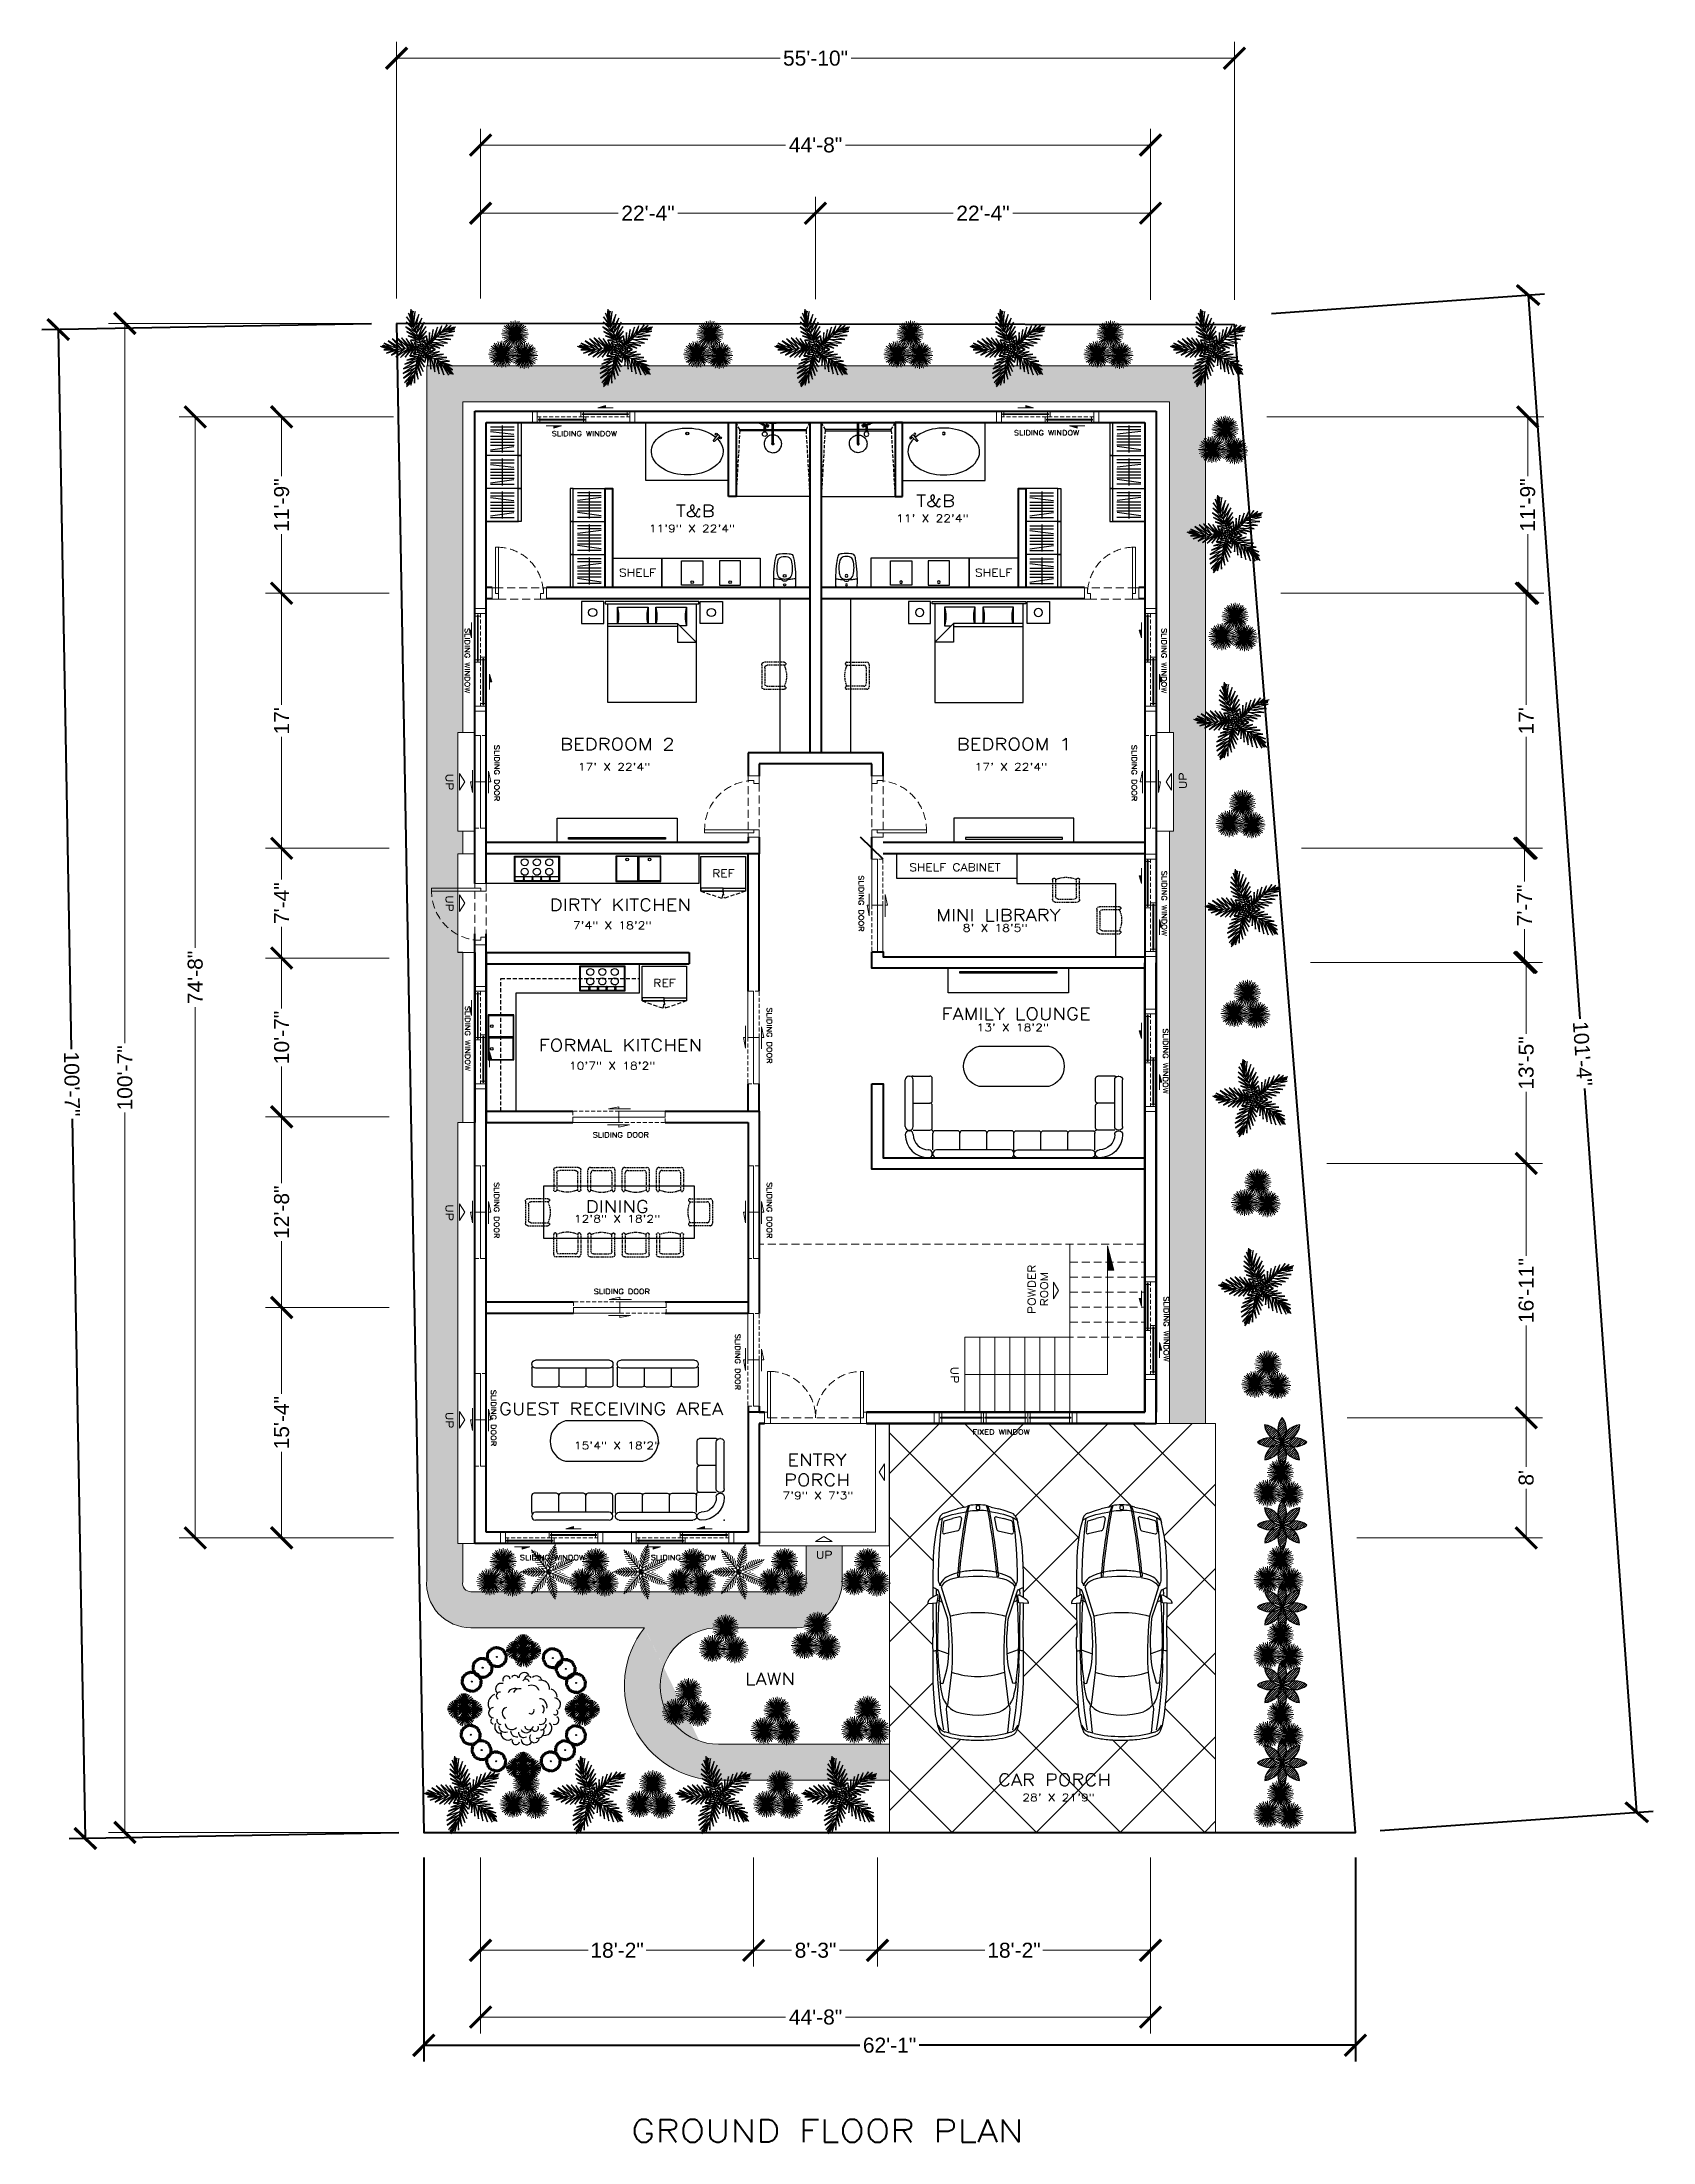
# Model space of a CAD drawing. Header units: millimetres. Extents: x 355 to 3640, y -248 to 1431.
# Drawn here: x 821 to 2110, y -248 to 1431 of the extents above; entities that cross this region are included whole.
import ezdxf

# ---------------------------------------------------------------- set-up
doc = ezdxf.new("R2010")
doc.units = ezdxf.units.MM
doc.linetypes.add('HIDDEN', pattern=[9.525, 6.35, -3.175])
doc.linetypes.add('HIDDEN2', pattern=[4.7625, 3.175, -1.5875])
doc.layers.get('0').update_dxf_attribs({"plot": 0})
for name, color, linetype in [('APPLIANCES', 8, 'Continuous'), ('CAR', 8, 'Continuous'), ('FIXTURES', 8, 'Continuous'), ('FURNITURE', 8, 'Continuous'), ('PLANTS', 92, 'Continuous')]:
    doc.layers.add(name, color=color, linetype=linetype)
for name, color, linetype, lineweight in [('DIMENSION', 251, 'Continuous', 18), ('DOOR', 1, 'Continuous', 20), ('FLOORING', 33, 'Continuous', 13), ('PERIMETER', 4, 'Continuous', 80), ('TEXT', 9, 'Continuous', 15), ('WALL', 2, 'Continuous', 70), ('WINDOW', 153, 'Continuous', 20)]:
    doc.layers.add(name, color=color, linetype=linetype, lineweight=lineweight)
doc.styles.get("Standard").update_dxf_attribs({"font": 'arial.ttf'})
doc.dimstyles.new('ISO-25', dxfattribs={"dimtxt": 12, "dimasz": 17, "dimexe": 13, "dimexo": 20, "dimgap": 3.125, "dimtad": 0, "dimtoh": 1, "dimdec": 0, "dimdsep": 46, "dimlunit": 4, "dimtxsty": 'Standard', "dimblk": 'ARCHTICK', "dimcen": 2.5, "dimclrd": 256, "dimclre": 256, "dimclrt": 256, "dimadec": 0, "dimazin": 0, "dimtfac": 1, "dimtdec": 0, "dimtmove": 0, "dimatfit": 3, "dimldrblk": 'DOT', "dimfxl": 1, "dimlwd": -1, "dimlwe": -1, "dimarcsym": 0})

msp = doc.modelspace()

# ---------------------------------------------------------------- texts
at = {"layer": 'TEXT'}
for s, width, insert, char_height, attachment_point in [('\\pxqc;{\\Fromans|c0;\\W1.2;SLIDING WINDOW}', 60.451, (1224.9, 1120.3), 4, 1), ('\\pxqc;{\\Fromans|c0;\\W1.2;SLIDING WINDOW}', 60.451, (1655, 1121), 4, 3), ('\\pxqc;{\\Fromans|c0;\\W1.2;T&B}', 179.674, (1433.6, 1061.3), 9.6, 3), ('\\pxqc;{\\Fromans|c0;\\W1.2;T&B}', 179.674, (1625.8, 1069.4), 9.6, 3), ('\\pxqc;{\\Fromans|c0;\\W1.2;11\'9" X 22\'4"}', 95.234, (1388.8, 1045.5), 6, 3), ('\\pxqc;{\\Fromans|c0;\\W1.2;11\' X 22\'4"}', 95.234, (1581.1, 1053.6), 6, 3), ('\\pxqc;{\\Fromans|c0;\\W1.2;SHELF}', 35.143, (1315.2, 1010.2), 6, 3), ('\\pxqc;{\\Fromans|c0;\\W1.2;SHELF}', 35.143, (1564.8, 1010.2), 6, 1), ('\\pxqc;{\\Fromans|c0;\\W1.2;BEDROOM 2}', 179.674, (1371.3, 874.8), 9.6, 3), ('\\pxqc;{\\Fromans|c0;\\W1.2;BEDROOM 1}', 179.674, (1688.7, 874.8), 9.6, 3), ('\\pxqc;{\\Fromans|c0;\\W1.2;17\' X 22\'4"}', 95.234, (1326.5, 854.9), 6, 3), ('\\pxqc;{\\Fromans|c0;\\W1.2;17\' X 22\'4"}', 95.234, (1643.9, 854.9), 6, 3), ('\\pxqc;{\\Fromans|c0;\\W1.2;SHELF CABINET}', 85.831, (1594.4, 774.6), 6, 3), ('\\pxqc;{\\Fromans|c0;\\W1.2;REF}', 35.143, (1383.9, 769.8), 6, 3), ('\\pxqc;{\\Fromans|c0;\\W1.2;DIRTY KITCHEN}', 179.674, (1373.7, 746.4), 9.6, 3), ('\\pxqc;{\\Fromans|c0;\\W1.2;7\'4" X 18\'2"}', 95.234, (1325, 728.2), 6, 3), ('\\pxqc;{\\Fromans|c0;\\W1.2;MINI LIBRARY}', 179.674, (1676.1, 738.2), 9.6, 3), ('\\pxqc;{\\Fromans|c0;\\W1.2;8\' X 18\'5"}', 95.234, (1631.3, 726.1), 6, 3), ('\\pxqc;{\\Fromans|c0;\\W1.2;REF}', 35.143, (1336.8, 682.1), 6, 3), ('\\pxqc;{\\Fromans|c0;\\W1.2;FAMILY LOUNGE}', 179.674, (1690.2, 659.3), 9.6, 3), ('\\pxqc;{\\Fromans|c0;\\W1.2;13\' X 18\'2"}', 95.234, (1645.4, 646.5), 6, 3), ('\\pxqc;{\\Fromans|c0;\\W1.2;FORMAL KITCHEN}', 179.674, (1373.7, 634.1), 9.6, 3), ('\\pxqc;{\\Fromans|c0;\\W1.2;10\'7" X 18\'2"}', 95.234, (1325, 615.9), 6, 3), ('\\pxqc;{\\Fromans|c0;\\W1.2;SLIDING DOOR}', 95.234, (1331.9, 559.6), 4, 3), ('\\pxqc;{\\Fromans|c0;\\W1.2;DINING}', 179.674, (1371.3, 505.1), 9.6, 3), ('\\pxqc;{\\Fromans|c0;\\W1.2;12\'8" X 18\'2"}', 95.234, (1328.9, 493.5), 6, 3), ('\\pxqc;{\\Fromans|c0;\\W1.2;SLIDING DOOR}', 95.234, (1332.7, 434.4), 4, 3), ('\\pxqc;{\\Fromans|c0;\\W1.2;GUEST RECEIVING AREA}', 179.674, (1366.2, 343.5), 9.6, 3), ('\\pxqc;{\\Fromans|c0;\\W1.2;FIXED WINDOW}', 60.451, (1558.2, 322), 4, 1), ('\\pxqc;{\\Fromans|c0;\\W1.2;15\'4" X 18\'2"}', 95.234, (1328.9, 312.2), 6, 3), ('\\pxqc;{\\Fromans|c0;\\W1.2;ENTRY PORCH}', 83.524, (1482.9, 302.5), 9.6, 3), ('\\pxqc;{\\Fromans|c0;\\W1.2;7\'9" X 7\'3"}', 85.322, (1484.6, 272.3), 6, 3), ('\\pxqc;{\\Fromans|c0;\\W1.2;SLIDING WINDOW}', 60.451, (1199.4, 221.7), 4, 1), ('\\pxqc;{\\Fromans|c0;\\W1.2;SLIDING WINDOW}', 60.451, (1304.1, 221.7), 4, 1), ('\\pxqc;{\\Fromans|c0;\\W1.2;UP}', 35.143, (1464.5, 224.8), 6, 3), ('\\pxqc;{\\Fromans|c0;\\W1.2;LAWN}', 179.674, (1313.7, 127.5), 9.6, 1), ('\\pxqc;{\\Fromans|c0;\\W1.2;CAR PORCH}', 179.674, (1720.9, 46.8), 9.6, 3), ('\\pxqc;{\\Fromans|c0;\\W1.2;28\' X 21\'9"}', 95.234, (1682, 30.8), 6, 3), ('\\pxqc;{\\Fromans|c0;\\W1.2;GROUND FLOOR PLAN}', 434.122, (1232.3, -229.7), 18, 1)]:
    msp.add_mtext_dynamic_manual_height_columns(s, width=width, gutter_width=12.5, heights=[0], dxfattribs=dict(at, insert=insert, char_height=char_height, attachment_point=attachment_point))
for s, width, insert, char_height, attachment_point, rotation in [('\\pxqc;{\\Fromans|c0;\\W1.2;SLIDING WINDOW}', 60.451, (1163.5, 967), 4, 1, 270), ('\\pxqc;{\\Fromans|c0;\\W1.2;SLIDING WINDOW}', 60.451, (1720.8, 967), 4, 1, 270), ('{\\Fromans|c0;\\W1.2;SLIDING DOOR}', 60.451, (1187.1, 869.5), 4, 1, 270), ('{\\Fromans|c0;\\W1.2;SLIDING DOOR}', 60.451, (1692.9, 869.5), 4, 7, 270), ('\\pxqc;{\\Fromans|c0;\\W1.2;UP}', 35.143, (1150.2, 857.3), 6, 1, 270), ('\\pxqc;{\\Fromans|c0;\\W1.2;UP}', 35.143, (1736.8, 823.2), 6, 7, 90), ('\\pxqc;{\\Fromans|c0;\\W1.2;SLIDING DOOR}', 95.234, (1474.5, 790.3), 4, 7, 270), ('\\pxqc;{\\Fromans|c0;\\W1.2;SLIDING WINDOW}', 60.451, (1720.9, 773), 4, 1, 270), ('\\pxqc;{\\Fromans|c0;\\W1.2;UP}', 35.143, (1150.2, 760.2), 6, 1, 270), ('\\pxqc;{\\Fromans|c0;\\W1.2;SLIDING WINDOW}', 60.451, (1163.8, 665), 4, 1, 270), ('\\pxqc;{\\Fromans|c0;\\W1.2;SLIDING DOOR}', 95.234, (1401.1, 684.7), 4, 7, 270), ('\\pxqc;{\\Fromans|c0;\\W1.2;SLIDING WINDOW}', 60.451, (1721.9, 646.8), 4, 1, 270), ('\\pxqc;{\\Fromans|c0;\\W1.2;SLIDING DOOR}', 95.234, (1183, 545), 4, 7, 270), ('\\pxqc;{\\Fromans|c0;\\W1.2;SLIDING DOOR}', 95.234, (1401.1, 545), 4, 7, 270), ('\\pxqc;{\\Fromans|c0;\\W1.2;UP}', 35.143, (1150.2, 513.1), 6, 1, 270), ('\\pxqc;{\\Fromans|c0;\\W1.2;POWDER ROOM}', 54.933, (1625.9, 406.7), 6, 7, 90), ('\\pxqc;{\\Fromans|c0;\\W1.2;SLIDING WINDOW}', 60.451, (1722.5, 432.6), 4, 1, 270), ('\\pxqc;{\\Fromans|c0;\\W1.2;SLIDING DOOR}', 95.234, (1375.8, 423.7), 4, 7, 270), ('\\pxqc;{\\Fromans|c0;\\W1.2;UP}', 35.143, (1554.3, 383.2), 6, 1, 270), ('\\pxqc;{\\Fromans|c0;\\W1.2;SLIDING DOOR}', 95.234, (1180.5, 378.9), 4, 7, 270), ('\\pxqc;{\\Fromans|c0;\\W1.2;UP}', 35.143, (1150.2, 347.1), 6, 1, 270)]:
    msp.add_mtext_dynamic_manual_height_columns(s, width=width, gutter_width=12.5, heights=[0], dxfattribs=dict(at, insert=insert, char_height=char_height, attachment_point=attachment_point, rotation=rotation))

# ---------------------------------------------------------------- blocks, each defined once
blk = doc.blocks.new('900x900mm Double Swing Door')
at = {"layer": 'DOOR', "linetype": 'HIDDEN'}
blk.add_line((2.4, 0), (74.4, 0), dxfattribs=at)
at = {"layer": 'DOOR'}
blk.add_line((2.4, -4.6), (74.4, -4.6), dxfattribs=at)
for points in [[(2.4, 37), (0, 37), (0, 0), (2.4, 0)], [(74.4, 37), (76.8, 37), (76.8, 0), (74.4, 0)]]:
    blk.add_lwpolyline(points, close=True, dxfattribs=at)
for points in [[(0, 4.4), (0, 0), (2.4, 0), (2.4, -4.6), (-2.4, -4.6), (-2.4, 4.4), (0, 4.4)], [(76.8, 4.4), (76.8, 0), (74.4, 0), (74.4, -4.6), (79.2, -4.6), (79.2, 4.4), (76.8, 4.4)]]:
    blk.add_lwpolyline(points, dxfattribs=at)
at = {"layer": 'DOOR', "linetype": 'HIDDEN'}
for centre, start, end in [((1.4, 0), 0, 88.4513), ((75.4, 0), 91.5487, 180)]:
    blk.add_arc(centre, 37, start, end, dxfattribs=at)
blk = doc.blocks.new('SLIDING DOOR 1 (900mm)')
at = {"layer": 'DOOR'}
for points in [[(-39.7, 5.1), (-76.7, 5.1), (-76.7, 9.7), (-39.7, 9.7)], [(-2.7, 0.7), (-39.7, 0.7), (-39.7, 5.1), (-2.7, 5.1)]]:
    blk.add_lwpolyline(points, close=True, dxfattribs=at)
at = {"layer": 'DOOR', "linetype": 'HIDDEN', "ltscale": 0.5}
for points in [[(-39.7, 0.7), (-76.7, 0.7), (-76.7, 5.1)], [(-39.7, 9.7), (-2.7, 9.7), (-2.7, 5.1)]]:
    blk.add_lwpolyline(points, dxfattribs=at)
at = {"layer": 'FLOORING'}
for points in [[(-48.9, 11.6), (-31.2, 11.6), (-39.7, 13.3), (-39.7, 11.6)], [(-30.5, -1.2), (-48.2, -1.2), (-39.7, -3), (-39.7, -1.2)]]:
    blk.add_lwpolyline(points, dxfattribs=at)
blk = doc.blocks.new('1000mm Hinged Door')
at = {"layer": 'DOOR', "linetype": 'HIDDEN'}
for p, q in [((2.4, 4.7), (41.8, 4.7)), ((39.4, -4.3), (2.4, -4.3))]:
    blk.add_line(p, q, dxfattribs=at)
at = {"layer": 'DOOR'}
blk.add_lwpolyline([(0, 0), (2.4, 0), (2.4, 39.4), (0, 39.4)], close=True, dxfattribs=at)
for points in [[(0, 4.7), (0, 0), (2.4, 0), (2.4, -4.3), (-3.6, -4.3), (-3.6, 4.7), (0, 4.7)], [(41.8, 4.7), (41.8, 0), (39.4, 0), (39.4, -4.3), (45.4, -4.3), (45.4, 4.7), (41.8, 4.7)]]:
    blk.add_lwpolyline(points, dxfattribs=at)
at = {"layer": 'DOOR', "linetype": 'HIDDEN'}
blk.add_arc((2.4, 0), 39.4, 0, 90, dxfattribs=at)
blk = doc.blocks.new('900mm Door')
at = {"layer": 'DOOR', "linetype": 'HIDDEN'}
for p, q in [((0, 4.6), (-38.4, 4.6)), ((-2.4, -4.4), (-36, -4.4))]:
    blk.add_line(p, q, dxfattribs=at)
at = {"layer": 'DOOR'}
blk.add_lwpolyline([(-2.4, 37), (0, 37), (0, 0), (-2.4, 0)], close=True, dxfattribs=at)
for points in [[(-38.4, 4.6), (-38.4, 0), (-36, 0), (-36, -4.4), (-41, -4.4), (-41, 4.6), (-38.4, 4.6)], [(0, 4.6), (0, 0), (-2.4, 0), (-2.4, -4.4), (2.6, -4.4), (2.6, 4.6), (0, 4.6)]]:
    blk.add_lwpolyline(points, dxfattribs=at)
at = {"layer": 'DOOR', "linetype": 'HIDDEN'}
blk.add_arc((-1.4, 0), 37, 91.5487, 180, dxfattribs=at)
blk = doc.blocks.new('3-DOOR WARDROBE')
at = {"layer": 'FURNITURE'}
for p, q in [((25.6, -79.2), (25.6, 0)), ((3.3, -3.4), (22.3, -3.4)), ((3.3, -5.9), (22.3, -5.9)), ((3.3, -7.2), (22.2, -9.4)), ((3.3, -10.8), (22.3, -10.8)), ((3.3, -13.2), (22.3, -13.2)), ((3.3, -15.6), (22.3, -15.6)), ((12.8, -2.4), (12.8, -24)), ((25.6, -26.4), (0, -26.4)), ((3.3, -18.1), (22.3, -18.1)), ((3.3, -21.9), (22.2, -19.2)), ((3.3, -23), (22.3, -23)), ((3.3, -29.8), (22.3, -29.8)), ((3.3, -32.3), (22.3, -32.3)), ((3.3, -33.6), (22.2, -35.8)), ((12.8, -28.8), (12.8, -50.4)), ((3.3, -37.2), (22.3, -37.2)), ((3.3, -39.6), (22.3, -39.6)), ((3.3, -42), (22.3, -42)), ((3.3, -44.5), (22.3, -44.5)), ((3.3, -48.3), (22.2, -45.6)), ((3.3, -49.4), (22.3, -49.4)), ((25.6, -52.8), (0, -52.8)), ((3.3, -56.2), (22.3, -56.2)), ((3.3, -58.7), (22.3, -58.7)), ((3.3, -60), (22.2, -62.2)), ((3.3, -63.6), (22.3, -63.6)), ((3.3, -66), (22.3, -66)), ((12.8, -55.2), (12.8, -76.8)), ((25.6, -79.2), (0, -79.2)), ((3.3, -68.4), (22.3, -68.4)), ((3.3, -70.9), (22.3, -70.9)), ((3.3, -74.7), (22.2, -72)), ((3.3, -75.8), (22.3, -75.8))]:
    blk.add_line(p, q, dxfattribs=at)
blk.add_lwpolyline([(25.6, 0), (0, 0), (0, -79.2), (25.6, -79.2)], close=True, dxfattribs=at)
for points in [[(25.6, 0), (28, 0), (28, -26.4), (25.6, -26.4), (25.6, 0)], [(25.6, -26.4), (28, -26.4), (28, -52.8), (25.6, -52.8), (25.6, -26.4)], [(25.6, -52.8), (28, -52.8), (28, -79.2), (25.6, -79.2), (25.6, -52.8)]]:
    blk.add_lwpolyline(points, dxfattribs=at)
for p in [(25.6, -26.4), (25.6, -52.8), (25.6, -79.2)]:
    blk.add_point(p, dxfattribs=at)
blk = doc.blocks.new('_ArchTick')
at = {"color": 0, "linetype": 'ByBlock', "const_width": 0.15}
blk.add_lwpolyline([(-0.5, -0.5), (0.5, 0.5)], dxfattribs=at)
blk = doc.blocks.new('*D10')
at = {"layer": 'DIMENSION', "transparency": 16777216}
for p, q in [((1099.1, 419.6), (1000, 419.6)), ((1013, 419.6), (1013, 350.7)), ((1013, 235.4), (1013, 304.3)), ((1099.1, 235.4), (1000, 235.4))]:
    blk.add_line(p, q, dxfattribs=at)
at = {"layer": 'DIMENSION', "transparency": 16777216, "xscale": 17, "yscale": 17, "zscale": 17}
for p, rotation in [((1013, 419.6), 90), ((1013, 235.4), 270)]:
    blk.add_blockref('_ArchTick', p, dxfattribs=dict(at, rotation=rotation))
at = {"layer": 'DIMENSION', "transparency": 16777216, "insert": (1013, 327.5), "char_height": 12, "attachment_point": 5, "rotation": 90}
blk.add_mtext('15\'-4"', dxfattribs=at)
blk = doc.blocks.new('_Dot')
at = {"color": 0, "linetype": 'ByBlock', "lineweight": -2}
blk.add_line((-0.5, 0), (-1, 0), dxfattribs=at)
at = {"color": 0, "linetype": 'ByBlock', "const_width": 0.5}
blk.add_lwpolyline([(-0.25, 0, 1), (0.25, 0, 1)], format="xyb", close=True, dxfattribs=at)
blk = doc.blocks.new('*D11')
at = {"layer": 'DIMENSION', "transparency": 16777216}
for p, q in [((1099.1, 572), (1000, 572)), ((1013, 572), (1013, 519)), ((1013, 419.6), (1013, 472.6)), ((1099.1, 419.6), (1000, 419.6))]:
    blk.add_line(p, q, dxfattribs=at)
at = {"layer": 'DIMENSION', "transparency": 16777216, "xscale": 17, "yscale": 17, "zscale": 17}
for p, rotation in [((1013, 572), 90), ((1013, 419.6), 270)]:
    blk.add_blockref('_ArchTick', p, dxfattribs=dict(at, rotation=rotation))
at = {"layer": 'DIMENSION', "transparency": 16777216, "insert": (1013, 495.8), "char_height": 12, "attachment_point": 5, "rotation": 90}
blk.add_mtext('12\'-8"', dxfattribs=at)
blk = doc.blocks.new('*D12')
at = {"layer": 'DIMENSION', "transparency": 16777216}
for p, q in [((1099.1, 699), (1000, 699)), ((1013, 699), (1013, 658.7)), ((1013, 572), (1013, 612.3)), ((1099.1, 572), (1000, 572))]:
    blk.add_line(p, q, dxfattribs=at)
at = {"layer": 'DIMENSION', "transparency": 16777216, "xscale": 17, "yscale": 17, "zscale": 17}
for p, rotation in [((1013, 699), 90), ((1013, 572), 270)]:
    blk.add_blockref('_ArchTick', p, dxfattribs=dict(at, rotation=rotation))
at = {"layer": 'DIMENSION', "transparency": 16777216, "insert": (1013, 635.5), "char_height": 12, "attachment_point": 5, "rotation": 90}
blk.add_mtext('10\'-7"', dxfattribs=at)
blk = doc.blocks.new('*D13')
at = {"layer": 'DIMENSION', "transparency": 16777216}
for p, q in [((1099.1, 786.8), (1000, 786.8)), ((1013, 786.8), (1013, 761.9)), ((1013, 699), (1013, 723.9)), ((1099.1, 699), (1000, 699))]:
    blk.add_line(p, q, dxfattribs=at)
at = {"layer": 'DIMENSION', "transparency": 16777216, "xscale": 17, "yscale": 17, "zscale": 17}
for p, rotation in [((1013, 786.8), 90), ((1013, 699), 270)]:
    blk.add_blockref('_ArchTick', p, dxfattribs=dict(at, rotation=rotation))
at = {"layer": 'DIMENSION', "transparency": 16777216, "insert": (1013, 742.9), "char_height": 12, "attachment_point": 5, "rotation": 90}
blk.add_mtext('7\'-4"', dxfattribs=at)
blk = doc.blocks.new('*D14')
at = {"layer": 'DIMENSION', "transparency": 16777216}
for p, q in [((1099.1, 990.7), (1000, 990.7)), ((1013, 990.7), (1013, 901.5)), ((1013, 786.8), (1013, 876)), ((1099.1, 786.8), (1000, 786.8))]:
    blk.add_line(p, q, dxfattribs=at)
at = {"layer": 'DIMENSION', "transparency": 16777216, "xscale": 17, "yscale": 17, "zscale": 17}
for p, rotation in [((1013, 990.7), 90), ((1013, 786.8), 270)]:
    blk.add_blockref('_ArchTick', p, dxfattribs=dict(at, rotation=rotation))
at = {"layer": 'DIMENSION', "transparency": 16777216, "insert": (1013, 888.7), "char_height": 12, "attachment_point": 5, "rotation": 90}
blk.add_mtext("17'", dxfattribs=at)
blk = doc.blocks.new('*D15')
at = {"layer": 'DIMENSION', "transparency": 16777216}
for p, q in [((1099.1, 1131.7), (1000, 1131.7)), ((1013, 1131.7), (1013, 1084.3)), ((1013, 990.7), (1013, 1038)), ((1099.1, 990.7), (1000, 990.7))]:
    blk.add_line(p, q, dxfattribs=at)
at = {"layer": 'DIMENSION', "transparency": 16777216, "xscale": 17, "yscale": 17, "zscale": 17}
for p, rotation in [((1013, 1131.7), 90), ((1013, 990.7), 270)]:
    blk.add_blockref('_ArchTick', p, dxfattribs=dict(at, rotation=rotation))
at = {"layer": 'DIMENSION', "transparency": 16777216, "insert": (1013, 1061.2), "char_height": 12, "attachment_point": 5, "rotation": 90}
blk.add_mtext('11\'-9"', dxfattribs=at)
blk = doc.blocks.new('*D16')
at = {"layer": 'DIMENSION', "transparency": 16777216}
for p, q in [((1102.4, 1131.7), (930.9, 1131.7)), ((943.9, 1131.7), (943.9, 707.2)), ((943.9, 235.4), (943.9, 659.8)), ((1102.4, 235.4), (930.9, 235.4))]:
    blk.add_line(p, q, dxfattribs=at)
at = {"layer": 'DIMENSION', "transparency": 16777216, "xscale": 17, "yscale": 17, "zscale": 17}
for p, rotation in [((943.9, 1131.7), 90), ((943.9, 235.4), 270)]:
    blk.add_blockref('_ArchTick', p, dxfattribs=dict(at, rotation=rotation))
at = {"layer": 'DIMENSION', "transparency": 16777216, "insert": (943.9, 683.5), "char_height": 12, "attachment_point": 5, "rotation": 90}
blk.add_mtext('74\'-8"', dxfattribs=at)
blk = doc.blocks.new('*D18')
at = {"layer": 'DIMENSION', "transparency": 16777216}
for p, q in [((1828.6, 786.8), (2020.1, 786.8)), ((2007.1, 786.8), (2007.1, 760.2)), ((2007.1, 695.5), (2007.1, 722.1)), ((1835.9, 695.5), (2020.1, 695.5))]:
    blk.add_line(p, q, dxfattribs=at)
at = {"layer": 'DIMENSION', "transparency": 16777216, "xscale": 17, "yscale": 17, "zscale": 17}
for p, rotation in [((2007.1, 786.8), 90), ((2007.1, 695.5), 270)]:
    blk.add_blockref('_ArchTick', p, dxfattribs=dict(at, rotation=rotation))
at = {"layer": 'DIMENSION', "transparency": 16777216, "insert": (2007.1, 741.1), "char_height": 12, "attachment_point": 5, "rotation": 90}
blk.add_mtext('7\'-7"', dxfattribs=at)
blk = doc.blocks.new('*D19')
at = {"layer": 'DIMENSION', "transparency": 16777216}
for p, q in [((1812.2, 990.7), (2021.4, 990.7)), ((2008.4, 990.7), (2008.4, 901.5)), ((2008.4, 786.8), (2008.4, 876)), ((1829.2, 786.8), (2021.4, 786.8))]:
    blk.add_line(p, q, dxfattribs=at)
at = {"layer": 'DIMENSION', "transparency": 16777216, "xscale": 17, "yscale": 17, "zscale": 17}
for p, rotation in [((2008.4, 990.7), 90), ((2008.4, 786.8), 270)]:
    blk.add_blockref('_ArchTick', p, dxfattribs=dict(at, rotation=rotation))
at = {"layer": 'DIMENSION', "transparency": 16777216, "insert": (2008.4, 888.7), "char_height": 12, "attachment_point": 5, "rotation": 90}
blk.add_mtext("17'", dxfattribs=at)
blk = doc.blocks.new('*D20')
at = {"layer": 'DIMENSION', "transparency": 16777216}
for p, q in [((1800.9, 1131.7), (2022.6, 1131.7)), ((2009.6, 1131.7), (2009.6, 1084.3)), ((2009.6, 990.7), (2009.6, 1038)), ((1812.9, 990.7), (2022.6, 990.7))]:
    blk.add_line(p, q, dxfattribs=at)
at = {"layer": 'DIMENSION', "transparency": 16777216, "xscale": 17, "yscale": 17, "zscale": 17}
for p, rotation in [((2009.6, 1131.7), 90), ((2009.6, 990.7), 270)]:
    blk.add_blockref('_ArchTick', p, dxfattribs=dict(at, rotation=rotation))
at = {"layer": 'DIMENSION', "transparency": 16777216, "insert": (2009.6, 1061.2), "char_height": 12, "attachment_point": 5, "rotation": 90}
blk.add_mtext('11\'-9"', dxfattribs=at)
blk = doc.blocks.new('*D21')
at = {"layer": 'DIMENSION', "transparency": 16777216}
for p, q in [((1836.6, 695.5), (2021.4, 695.5)), ((2008.4, 695.5), (2008.4, 638.3)), ((2008.4, 534.8), (2008.4, 592)), ((1848.8, 534.8), (2021.4, 534.8))]:
    blk.add_line(p, q, dxfattribs=at)
at = {"layer": 'DIMENSION', "transparency": 16777216, "xscale": 17, "yscale": 17, "zscale": 17}
for p, rotation in [((2008.4, 695.5), 90), ((2008.4, 534.8), 270)]:
    blk.add_blockref('_ArchTick', p, dxfattribs=dict(at, rotation=rotation))
at = {"layer": 'DIMENSION', "transparency": 16777216, "insert": (2008.4, 615.1), "char_height": 12, "attachment_point": 5, "rotation": 90}
blk.add_mtext('13\'-5"', dxfattribs=at)
blk = doc.blocks.new('*D22')
at = {"layer": 'DIMENSION', "transparency": 16777216}
for p, q in [((1848.8, 534.8), (2021.4, 534.8)), ((2008.4, 534.8), (2008.4, 460.9)), ((2008.4, 331.4), (2008.4, 405.3)), ((1865.2, 331.4), (2021.4, 331.4))]:
    blk.add_line(p, q, dxfattribs=at)
at = {"layer": 'DIMENSION', "transparency": 16777216, "xscale": 17, "yscale": 17, "zscale": 17}
for p, rotation in [((2008.4, 534.8), 90), ((2008.4, 331.4), 270)]:
    blk.add_blockref('_ArchTick', p, dxfattribs=dict(at, rotation=rotation))
at = {"layer": 'DIMENSION', "transparency": 16777216, "insert": (2008.4, 433.1), "char_height": 12, "attachment_point": 5, "rotation": 90}
blk.add_mtext('16\'-11"', dxfattribs=at)
blk = doc.blocks.new('*D23')
at = {"layer": 'DIMENSION', "transparency": 16777216}
for p, q in [((1865.2, 331.4), (2021.4, 331.4)), ((2008.4, 331.4), (2008.4, 292.1)), ((2008.4, 235.4), (2008.4, 274.7)), ((1872.9, 235.4), (2021.4, 235.4))]:
    blk.add_line(p, q, dxfattribs=at)
at = {"layer": 'DIMENSION', "transparency": 16777216, "xscale": 17, "yscale": 17, "zscale": 17}
for p, rotation in [((2008.4, 331.4), 90), ((2008.4, 235.4), 270)]:
    blk.add_blockref('_ArchTick', p, dxfattribs=dict(at, rotation=rotation))
at = {"layer": 'DIMENSION', "transparency": 16777216, "insert": (2008.4, 283.4), "char_height": 12, "attachment_point": 5, "rotation": 90}
blk.add_mtext("8'", dxfattribs=at)
blk = doc.blocks.new('1m x 1m Sliding Window')
at = {"layer": 'WINDOW'}
h = blk.add_hatch(color=256, dxfattribs=at)
h.dxf.hatch_style = 1
h.paths.add_polyline_path([(58.4, 11.7), (58.4, 13.5), (52.3, 11.7)])
h = blk.add_hatch(color=256, dxfattribs=at)
h.dxf.hatch_style = 1
h.paths.add_polyline_path([(17.3, -2.7), (17.3, -4.5), (23.4, -2.7)])
at = {"layer": 'WINDOW', "linetype": 'HIDDEN2'}
blk.add_line((3.9, 4.5), (77.9, 4.5), dxfattribs=at)
at = {"layer": 'WINDOW'}
for points in [[(0, 9), (3.9, 9), (3.9, 0), (0, 0)], [(3.9, 9), (77.9, 9), (77.9, 0), (3.9, 0)], [(4.9, 1.9), (4.9, 2.6), (41.9, 2.6), (41.9, 1.9)], [(39.9, 6.4), (39.9, 7.1), (76.9, 7.1), (76.9, 6.4)], [(77.9, 9), (81.9, 9), (81.9, 0), (77.9, 0)]]:
    blk.add_lwpolyline(points, close=True, dxfattribs=at)
for points in [[(3.9, 4.5), (3.9, 0), (5.9, 0), (5.9, 1.9), (4.9, 1.9), (4.9, 2.6), (5.9, 2.6), (5.9, 4.5), (3.9, 4.5)], [(38.9, 9), (38.9, 4.5), (40.9, 4.5), (40.9, 6.4), (39.9, 6.4), (39.9, 7.1), (40.9, 7.1), (40.9, 9), (38.9, 9)], [(42.9, 4.5), (42.9, 0), (40.9, 0), (40.9, 1.9), (41.9, 1.9), (41.9, 2.6), (40.9, 2.6), (40.9, 4.5), (42.9, 4.5)], [(64.6, 11.7), (52.3, 11.7), (58.4, 13.5), (58.4, 11.7)], [(77.9, 9), (77.9, 4.5), (75.9, 4.5), (75.9, 6.4), (76.9, 6.4), (76.9, 7.1), (75.9, 7.1), (75.9, 9), (77.9, 9)], [(11.1, -2.7), (23.4, -2.7), (17.3, -4.5), (17.3, -2.7)]]:
    blk.add_lwpolyline(points, dxfattribs=at)
blk = doc.blocks.new('*D26')
at = {"layer": 'DIMENSION', "transparency": 16777216}
for p, q in [((1172.1, 1226.3), (1172.1, 1307.6)), ((1172.1, 1294.6), (1282.1, 1294.6)), ((1439.9, 1294.6), (1329.8, 1294.6)), ((1439.9, 1226.3), (1439.9, 1307.6))]:
    blk.add_line(p, q, dxfattribs=at)
at = {"layer": 'DIMENSION', "transparency": 16777216, "xscale": 17, "yscale": 17, "zscale": 17, "rotation": 180}
blk.add_blockref('_ArchTick', (1172.1, 1294.6), dxfattribs=at)
at = {"layer": 'DIMENSION', "transparency": 16777216, "xscale": 17, "yscale": 17, "zscale": 17}
blk.add_blockref('_ArchTick', (1439.9, 1294.6), dxfattribs=at)
at = {"layer": 'DIMENSION', "transparency": 16777216, "insert": (1306, 1294.6), "char_height": 12, "attachment_point": 5}
blk.add_mtext('22\'-4"', dxfattribs=at)
blk = doc.blocks.new('*D27')
at = {"layer": 'DIMENSION', "transparency": 16777216}
for p, q in [((1440, 1225.8), (1440, 1307.6)), ((1440, 1294.6), (1550.1, 1294.6)), ((1707.9, 1294.6), (1597.8, 1294.6)), ((1707.9, 1225.3), (1707.9, 1307.6))]:
    blk.add_line(p, q, dxfattribs=at)
at = {"layer": 'DIMENSION', "transparency": 16777216, "xscale": 17, "yscale": 17, "zscale": 17, "rotation": 180}
blk.add_blockref('_ArchTick', (1440, 1294.6), dxfattribs=at)
at = {"layer": 'DIMENSION', "transparency": 16777216, "xscale": 17, "yscale": 17, "zscale": 17}
blk.add_blockref('_ArchTick', (1707.9, 1294.6), dxfattribs=at)
at = {"layer": 'DIMENSION', "transparency": 16777216, "insert": (1573.9, 1294.6), "char_height": 12, "attachment_point": 5}
blk.add_mtext('22\'-4"', dxfattribs=at)
blk = doc.blocks.new('*D28')
at = {"layer": 'DIMENSION', "transparency": 16777216}
for p, q in [((1172.1, 1226.3), (1172.1, 1362.1)), ((1707.9, 1225.3), (1707.9, 1362.1)), ((1172.1, 1349.1), (1416, 1349.1)), ((1707.9, 1349.1), (1464, 1349.1))]:
    blk.add_line(p, q, dxfattribs=at)
at = {"layer": 'DIMENSION', "transparency": 16777216, "xscale": 17, "yscale": 17, "zscale": 17, "rotation": 180}
blk.add_blockref('_ArchTick', (1172.1, 1349.1), dxfattribs=at)
at = {"layer": 'DIMENSION', "transparency": 16777216, "xscale": 17, "yscale": 17, "zscale": 17}
blk.add_blockref('_ArchTick', (1707.9, 1349.1), dxfattribs=at)
at = {"layer": 'DIMENSION', "transparency": 16777216, "insert": (1440, 1349.1), "char_height": 12, "attachment_point": 5}
blk.add_mtext('44\'-8"', dxfattribs=at)
blk = doc.blocks.new('*D29')
at = {"layer": 'DIMENSION', "transparency": 16777216}
for p, q in [((1172.1, -20.1), (1172.1, -107.4)), ((1390.5, -20.1), (1390.5, -107.4)), ((1172.1, -94.4), (1258.1, -94.4)), ((1390.5, -94.4), (1304.4, -94.4))]:
    blk.add_line(p, q, dxfattribs=at)
at = {"layer": 'DIMENSION', "transparency": 16777216, "xscale": 17, "yscale": 17, "zscale": 17, "rotation": 180}
blk.add_blockref('_ArchTick', (1172.1, -94.4), dxfattribs=at)
at = {"layer": 'DIMENSION', "transparency": 16777216, "xscale": 17, "yscale": 17, "zscale": 17}
blk.add_blockref('_ArchTick', (1390.5, -94.4), dxfattribs=at)
at = {"layer": 'DIMENSION', "transparency": 16777216, "insert": (1281.3, -94.4), "char_height": 12, "attachment_point": 5}
blk.add_mtext('18\'-2"', dxfattribs=at)
blk = doc.blocks.new('*D30')
at = {"layer": 'DIMENSION', "transparency": 16777216}
for p, q in [((1390.5, -20.1), (1390.5, -107.4)), ((1489.5, -20.1), (1489.5, -107.4)), ((1390.5, -94.4), (1420.9, -94.4)), ((1489.5, -94.4), (1459.1, -94.4))]:
    blk.add_line(p, q, dxfattribs=at)
at = {"layer": 'DIMENSION', "transparency": 16777216, "xscale": 17, "yscale": 17, "zscale": 17, "rotation": 180}
blk.add_blockref('_ArchTick', (1390.5, -94.4), dxfattribs=at)
at = {"layer": 'DIMENSION', "transparency": 16777216, "xscale": 17, "yscale": 17, "zscale": 17}
blk.add_blockref('_ArchTick', (1489.5, -94.4), dxfattribs=at)
at = {"layer": 'DIMENSION', "transparency": 16777216, "insert": (1440, -94.4), "char_height": 12, "attachment_point": 5}
blk.add_mtext('8\'-3"', dxfattribs=at)
blk = doc.blocks.new('*D31')
at = {"layer": 'DIMENSION', "transparency": 16777216}
for p, q in [((1489.5, -20.7), (1489.5, -107.4)), ((1707.9, -20.1), (1707.9, -107.4)), ((1489.5, -94.4), (1575.5, -94.4)), ((1707.9, -94.4), (1621.9, -94.4))]:
    blk.add_line(p, q, dxfattribs=at)
at = {"layer": 'DIMENSION', "transparency": 16777216, "xscale": 17, "yscale": 17, "zscale": 17, "rotation": 180}
blk.add_blockref('_ArchTick', (1489.5, -94.4), dxfattribs=at)
at = {"layer": 'DIMENSION', "transparency": 16777216, "xscale": 17, "yscale": 17, "zscale": 17}
blk.add_blockref('_ArchTick', (1707.9, -94.4), dxfattribs=at)
at = {"layer": 'DIMENSION', "transparency": 16777216, "insert": (1598.7, -94.4), "char_height": 12, "attachment_point": 5}
blk.add_mtext('18\'-2"', dxfattribs=at)
blk = doc.blocks.new('*D32')
at = {"layer": 'DIMENSION', "transparency": 16777216}
for p, q in [((1172.1, -20.7), (1172.1, -160.8)), ((1707.9, -20.7), (1707.9, -160.8)), ((1172.1, -147.8), (1416, -147.8)), ((1707.9, -147.8), (1464, -147.8))]:
    blk.add_line(p, q, dxfattribs=at)
at = {"layer": 'DIMENSION', "transparency": 16777216, "xscale": 17, "yscale": 17, "zscale": 17, "rotation": 180}
blk.add_blockref('_ArchTick', (1172.1, -147.8), dxfattribs=at)
at = {"layer": 'DIMENSION', "transparency": 16777216, "xscale": 17, "yscale": 17, "zscale": 17}
blk.add_blockref('_ArchTick', (1707.9, -147.8), dxfattribs=at)
at = {"layer": 'DIMENSION', "transparency": 16777216, "insert": (1440, -147.8), "char_height": 12, "attachment_point": 5}
blk.add_mtext('44\'-8"', dxfattribs=at)
blk = doc.blocks.new('*D33')
at = {"layer": 'DIMENSION', "transparency": 16777216}
for p, q in [((1084.9, 1206.5), (874.6, 1206.5)), ((887.6, 1206.5), (887.6, 631)), ((887.6, -0.1), (887.6, 575.4)), ((1106.7, -0.1), (874.6, -0.1))]:
    blk.add_line(p, q, dxfattribs=at)
at = {"layer": 'DIMENSION', "transparency": 16777216, "xscale": 17, "yscale": 17, "zscale": 17}
for p, rotation in [((887.6, 1206.5), 90), ((887.6, -0.1), 270)]:
    blk.add_blockref('_ArchTick', p, dxfattribs=dict(at, rotation=rotation))
at = {"layer": 'DIMENSION', "transparency": 16777216, "insert": (887.6, 603.2), "char_height": 12, "attachment_point": 5, "rotation": 90}
blk.add_mtext('100\'-7"', dxfattribs=at)
blk = doc.blocks.new('*D34')
at = {"layer": 'DIMENSION', "transparency": 16777216}
for p, q in [((1104.9, 1226.5), (1104.9, 1431.5)), ((1775, 1225.2), (1775, 1431.5)), ((1104.9, 1418.5), (1411.6, 1418.5)), ((1775, 1418.5), (1468.4, 1418.5))]:
    blk.add_line(p, q, dxfattribs=at)
at = {"layer": 'DIMENSION', "transparency": 16777216, "xscale": 17, "yscale": 17, "zscale": 17, "rotation": 180}
blk.add_blockref('_ArchTick', (1104.9, 1418.5), dxfattribs=at)
at = {"layer": 'DIMENSION', "transparency": 16777216, "xscale": 17, "yscale": 17, "zscale": 17}
blk.add_blockref('_ArchTick', (1775, 1418.5), dxfattribs=at)
at = {"layer": 'DIMENSION', "transparency": 16777216, "insert": (1440, 1418.5), "char_height": 12, "attachment_point": 5}
blk.add_mtext('55\'-10"', dxfattribs=at)
blk = doc.blocks.new('2-DOOR REF')
at = {"layer": 'APPLIANCES', "linetype": 'HIDDEN2'}
for p, q in [((0, -27.8), (16.9, -33.5)), ((35.6, -27.8), (18.7, -33.5))]:
    blk.add_line(p, q, dxfattribs=at)
at = {"layer": 'APPLIANCES'}
for points in [[(0, 0), (35.6, 0), (35.6, -27.8), (0, -27.8)], [(0, -27.8), (17.8, -27.8), (17.8, -25.4), (0, -25.4)], [(35.6, -27.8), (17.8, -27.8), (17.8, -25.4), (35.6, -25.4)]]:
    blk.add_lwpolyline(points, close=True, dxfattribs=at)
at = {"layer": 'APPLIANCES', "linetype": 'HIDDEN2'}
for centre, start, end in [((0, -27.8), 341.4647, 0), ((35.6, -27.8), 180, 198.5353)]:
    blk.add_arc(centre, 17.8, start, end, dxfattribs=at)
blk = doc.blocks.new('6 BURNER OVEN')
at = {"layer": 'APPLIANCES'}
blk.add_line((0.6, 3.9), (35.4, 3.9), dxfattribs=at)
for points in [[(0, 20.4), (36, 20.4), (36, 0), (0, 0)], [(0.6, 19.8), (35.4, 19.8), (35.4, 0.6), (0.6, 0.6)]]:
    blk.add_lwpolyline(points, close=True, dxfattribs=at)
for centre, radius in [((8.3, 15.4), 2.83), ((18, 15.4), 2.83), ((27.9, 15.4), 2.83), ((8.3, 7.8), 2.83), ((7.6, 2.9), 0.475), ((7.6, 1.6), 0.475), ((14.5, 2.9), 0.475), ((14.5, 1.6), 0.475), ((18, 7.8), 2.83), ((21.5, 2.9), 0.475), ((21.5, 1.6), 0.475), ((27.9, 7.8), 2.83), ((28.4, 2.9), 0.475), ((28.4, 1.6), 0.475)]:
    blk.add_circle(centre, radius, dxfattribs=at)
for p in [(7.6, 3.9), (14.5, 3.9), (21.5, 3.9), (28.4, 3.9)]:
    blk.add_point(p, dxfattribs=at)
blk = doc.blocks.new('2-SINK')
at = {"layer": 'FIXTURES'}
for points in [[(36, 20.4), (0, 20.4), (0, 0), (36, 0)], [(17.5, 19.9), (0.5, 19.9), (0.5, 0.5), (17.5, 0.5)], [(18.5, 19.9), (35.5, 19.9), (35.5, 0.5), (18.5, 0.5)]]:
    blk.add_lwpolyline(points, close=True, dxfattribs=at)
for centre in [(9, 17.6), (27, 17.6)]:
    blk.add_circle(centre, 1.05, dxfattribs=at)
blk = doc.blocks.new('SINGLE CHAIR')
at = {"layer": 'FURNITURE', "linetype": 'HIDDEN2', "ltscale": 0.3}
for points in [[(-18, 10.8), (-2, 10.8, -0.414214), (0, 8.8), (0, -8.8, -0.414214), (-2, -10.8), (-18, -10.8)], [(-18, 8.4), (-4.4, 8.4, -0.414214), (-2.4, 6.4), (-2.4, -6.4, -0.414214), (-4.4, -8.4), (-18, -8.4)]]:
    blk.add_lwpolyline(points, format="xyb", dxfattribs=at)
for centre, radius, start, end in [((0.3, 0), 20.1, 155.3196, 204.6804), ((-18, 9.6), 1.2, 90, 270), ((-18, -9.6), 1.2, 90, 270)]:
    blk.add_arc(centre, radius, start, end, dxfattribs=at)
blk = doc.blocks.new('BATHROOM SINK')
at = {"layer": 'FIXTURES'}
for points in [[(0, 0), (0, 23.6), (78.7, 23.6), (78.7, 0)], [(15.8, 21.5), (32.8, 21.5), (32.8, 2.1), (15.8, 2.1)], [(63, 21.5), (46, 21.5), (46, 2.1), (63, 2.1)]]:
    blk.add_lwpolyline(points, close=True, dxfattribs=at)
for centre in [(24.3, 4.4), (54.5, 4.4)]:
    blk.add_circle(centre, 1.05, dxfattribs=at)
blk = doc.blocks.new('BIDET-01')
at = {"layer": 'FIXTURES'}
blk.add_line((0.018, -0.107), (-0.018, -0.107), dxfattribs=at)
for centre, radius, start, end in [((0, -2), 2, 85.4587, 94.5413), ((1.566, -0.127), 1.75, 176.8297, 184.339), ((-0.156, -0.031), 0.025, 94.5413, 176.8297), ((2.315, -0.087), 2.5, 183.9491, 188.4725), ((-0.112, -0.391), 0.25, 96.1414, 104.7575), ((0, -1.334), 1.2, 92.806, 96.6395), ((0.348, -0.327), 0.475, 165.6449, 196.0093), ((-0.024, -0.231), 0.091, 101.4455, 165.6449), ((-0.06, -0.116), 0.02, 273.5953, 338.9803), ((0, -0.35), 0.212, 78.5545, 101.4455), ((-0.018, -0.132), 0.025, 90, 158.9763), ((0, -0.196), 0.023, 90, 270), ((0, -0.046), 0.0175, 90, 270), ((0, -0.046), 0.0175, 270, 90), ((0, -0.196), 0.023, 270, 90), ((0.018, -0.132), 0.025, 21.0237, 90), ((0.06, -0.116), 0.02, 201.0197, 266.4047), ((0.024, -0.231), 0.091, 14.3551, 78.5545), ((0, -1.334), 1.2, 83.3605, 87.194), ((-0.348, -0.327), 0.475, 343.9907, 14.3551), ((0.112, -0.391), 0.25, 75.2425, 83.8586), ((0.156, -0.031), 0.025, 3.1703, 85.4587), ((-2.315, -0.087), 2.5, 351.5275, 356.0509), ((-1.566, -0.127), 1.75, 355.661, 3.1703), ((0.287, -0.389), 0.45, 188.4725, 199.0968), ((-0.1, -0.523), 0.04, 199.0968, 258.5866), ((-0.032, -0.436), 0.08, 196.0093, 254.0092), ((-0.05, -0.319), 0.25, 256.4947, 264.6535), ((0, 0.78), 1.35, 266.9077, 273.0923), ((0, -0.325), 0.195, 254.0092, 285.9908), ((0.032, -0.436), 0.08, 285.9908, 343.9907), ((0.05, -0.319), 0.25, 275.3465, 283.5053), ((0.1, -0.523), 0.04, 281.4134, 340.9032), ((-0.287, -0.389), 0.45, 340.9032, 351.5275)]:
    blk.add_arc(centre, radius, start, end, dxfattribs=at)
blk = doc.blocks.new('BAÑERA OVALADA-05')
at = {"layer": 'FIXTURES'}
for p, q in [((0, -1.5), (0, 0)), ((0, 0), (1.05, 0)), ((0.235, -0.17), (0.227, -0.179)), ((0.323, -0.277), (0.228, -0.205)), ((0.341, -0.258), (0.262, -0.169)), ((0.332, -0.276), (0.341, -0.267)), ((1.05, 0), (1.05, -1.5)), ((1.05, -1.5), (0, -1.5))]:
    blk.add_line(p, q, dxfattribs=at)
for centre, radius in [((0.211, -0.224), 0.0187), ((0.211, -0.224), 0.0163), ((0.279, -0.15), 0.0187), ((0.279, -0.15), 0.0163), ((0.2, -0.75), 0.025), ((0.2, -0.75), 0.0213)]:
    blk.add_circle(centre, radius, dxfattribs=at)
for centre, radius, start, end in [((0.24, -0.191), 0.0187, 137.1475, 238.5687), ((0.249, -0.182), 0.0187, 35.7263, 137.1475), ((0.327, -0.273), 0.00628, 227.1475, 322.8581), ((0.336, -0.263), 0.00628, 311.4369, 47.1475)]:
    blk.add_arc(centre, radius, start, end, dxfattribs=at)
at = {"layer": 'FIXTURES', "extrusion": (0, 0, -1)}
blk.add_ellipse((0.525, -0.75), major_axis=(0, 0.65), ratio=0.653846, start_param=-0.575596, end_param=5.628539, dxfattribs=at)
blk = doc.blocks.new('Handheld Shower set pl')
at = {"layer": 'FIXTURES'}
for p, q in [((255, 329), (274, 320)), ((262, 341), (280, 332)), ((274, 320), (277, 318)), ((280, 317), (277, 318)), ((288, 329), (280, 332)), ((280, 332), (283, 331)), ((280, 317), (282, 316)), ((295, 310), (282, 316)), ((308, 319), (288, 329)), ((353, 341), (289, 341)), ((289, 341), (289, 338)), ((289, 338), (308, 338)), ((295, 310), (309, 303)), ((308, 338), (308, 319)), ((308, 338), (334, 338)), ((308, 319), (308, 319)), ((308, 319), (308, 306)), ((308, 306), (309, 303)), ((309, 303), (310, 300)), ((309, 303), (309, 303)), ((310, 300), (312, 297)), ((312, 297), (315, 295)), ((315, 295), (318, 294)), ((318, 294), (321, 293)), ((321, 293), (324, 294)), ((324, 294), (327, 295)), ((327, 295), (330, 297)), ((327, 295), (327, 295)), ((327, 295), (353, 282)), ((330, 297), (332, 300)), ((332, 300), (333, 303)), ((333, 303), (334, 306)), ((334, 338), (334, 307)), ((334, 338), (353, 338)), ((334, 307), (334, 306)), ((356, 296), (334, 307)), ((350, 267), (350, 268)), ((350, 268), (351, 268)), ((350, 267), (350, 158)), ((351, 269), (352, 270)), ((351, 268), (351, 269)), ((352, 270), (353, 270)), ((353, 341), (353, 338)), ((354, 288), (353, 287)), ((353, 287), (353, 286)), ((353, 286), (353, 284)), ((353, 284), (353, 283)), ((353, 283), (353, 282)), ((353, 282), (353, 281)), ((353, 282), (353, 282)), ((353, 281), (354, 280)), ((353, 270), (353, 271)), ((353, 271), (353, 271)), ((353, 271), (353, 271)), ((353, 271), (353, 271)), ((354, 271), (353, 271)), ((353, 263), (353, 271)), ((353, 271), (353, 271)), ((353, 158), (353, 263)), ((354, 296), (356, 296)), ((354, 296), (354, 293)), ((354, 293), (359, 293)), ((355, 290), (354, 289)), ((354, 289), (354, 288)), ((355, 289), (354, 288)), ((354, 288), (354, 287)), ((354, 287), (354, 285)), ((354, 285), (354, 284)), ((354, 284), (355, 284)), ((354, 283), (354, 284)), ((354, 283), (354, 284)), ((354, 283), (354, 283)), ((354, 283), (354, 283)), ((354, 282), (354, 283)), ((354, 283), (354, 282)), ((354, 281), (354, 282)), ((354, 280), (354, 282)), ((354, 282), (354, 282)), ((354, 282), (354, 281)), ((354, 280), (355, 281)), ((354, 280), (354, 280)), ((354, 279), (354, 280)), ((354, 279), (354, 280)), ((354, 280), (354, 280)), ((354, 279), (354, 279)), ((354, 279), (354, 278)), ((354, 278), (354, 278)), ((354, 274), (354, 278)), ((354, 271), (354, 274)), ((354, 274), (354, 274)), ((354, 271), (354, 271)), ((354, 271), (354, 271)), ((354, 271), (354, 271)), ((354, 271), (354, 271)), ((354, 271), (355, 271)), ((354, 271), (354, 271)), ((354, 271), (354, 271)), ((354, 271), (354, 271)), ((354, 271), (354, 271)), ((354, 271), (354, 271)), ((354, 271), (354, 271)), ((354, 271), (354, 271)), ((354, 271), (354, 271)), ((354, 271), (354, 271)), ((356, 291), (355, 290)), ((356, 290), (355, 289)), ((355, 285), (356, 285)), ((355, 284), (355, 285)), ((355, 281), (356, 281)), ((355, 271), (355, 271)), ((355, 271), (356, 271)), ((355, 271), (355, 271)), ((355, 271), (355, 271)), ((355, 271), (355, 271)), ((355, 271), (355, 271)), ((356, 296), (391, 296)), ((357, 292), (356, 291)), ((357, 291), (356, 290)), ((356, 285), (357, 285)), ((356, 281), (357, 281)), ((356, 271), (356, 271)), ((356, 271), (356, 271)), ((356, 271), (356, 271)), ((356, 271), (356, 271)), ((356, 271), (356, 271)), ((357, 271), (356, 271)), ((358, 293), (357, 292)), ((358, 292), (357, 291)), ((357, 291), (357, 291)), ((357, 285), (358, 286)), ((357, 281), (357, 282)), ((357, 282), (358, 282)), ((369, 271), (357, 271)), ((357, 271), (357, 271)), ((357, 271), (357, 271)), ((359, 293), (358, 293)), ((360, 293), (358, 292)), ((358, 286), (359, 286)), ((358, 282), (360, 282)), ((360, 294), (359, 293)), ((359, 293), (359, 293)), ((359, 286), (360, 286)), ((362, 294), (360, 294)), ((361, 293), (360, 293)), ((360, 286), (361, 286)), ((360, 282), (361, 282)), ((362, 293), (361, 293)), ((361, 286), (362, 286)), ((361, 282), (362, 282)), ((363, 294), (362, 294)), ((363, 293), (362, 293)), ((362, 286), (364, 286)), ((362, 282), (363, 282)), ((363, 293), (363, 297)), ((364, 294), (363, 294)), ((364, 293), (363, 293)), ((364, 282), (363, 282)), ((366, 294), (364, 294)), ((365, 293), (364, 293)), ((364, 286), (365, 286)), ((364, 282), (365, 282)), ((367, 293), (365, 293)), ((365, 286), (366, 286)), ((365, 282), (367, 282)), ((375, 10), (365, -11)), ((367, 293), (366, 294)), ((366, 286), (367, 286)), ((368, 293), (367, 293)), ((367, 293), (373, 293)), ((367, 293), (367, 293)), ((368, 292), (367, 293)), ((367, 286), (368, 286)), ((367, 282), (368, 282)), ((369, 292), (368, 293)), ((369, 291), (368, 292)), ((368, 286), (369, 285)), ((368, 282), (369, 282)), ((370, 291), (369, 292)), ((370, 291), (369, 291)), ((369, 285), (370, 285)), ((369, 282), (370, 281)), ((370, 271), (369, 271)), ((369, 271), (369, 271)), ((371, 290), (370, 291)), ((370, 290), (370, 291)), ((371, 289), (370, 290)), ((370, 285), (371, 285)), ((370, 281), (370, 281)), ((370, 281), (371, 281)), ((370, 271), (370, 271)), ((370, 271), (370, 271)), ((370, 271), (371, 271)), ((370, 271), (370, 271)), ((370, 271), (370, 271)), ((370, 271), (370, 271)), ((372, 289), (371, 290)), ((372, 288), (371, 289)), ((371, 285), (371, 284)), ((371, 284), (372, 284)), ((371, 281), (372, 280)), ((371, 271), (371, 271)), ((371, 271), (371, 271)), ((371, 271), (371, 271)), ((371, 271), (371, 271)), ((371, 271), (372, 271)), ((371, 271), (371, 271)), ((373, 288), (372, 289)), ((372, 288), (372, 289)), ((372, 289), (372, 289)), ((373, 288), (372, 288)), ((372, 287), (372, 288)), ((372, 285), (372, 287)), ((373, 284), (372, 285)), ((372, 284), (372, 283)), ((372, 283), (372, 283)), ((372, 283), (373, 283)), ((372, 283), (372, 282)), ((372, 281), (372, 282)), ((372, 282), (372, 282)), ((373, 282), (372, 281)), ((372, 282), (372, 282)), ((372, 282), (373, 282)), ((372, 282), (372, 281)), ((372, 281), (372, 281)), ((372, 279), (373, 280)), ((372, 280), (372, 280)), ((372, 280), (372, 279)), ((373, 279), (372, 279)), ((372, 279), (372, 279)), ((372, 279), (372, 279)), ((372, 278), (373, 278)), ((372, 277), (372, 278)), ((372, 274), (373, 274)), ((372, 271), (372, 271)), ((372, 271), (372, 271)), ((372, 271), (372, 271)), ((372, 271), (372, 271)), ((372, 271), (372, 271)), ((372, 271), (373, 271)), ((372, 271), (372, 271)), ((372, 271), (372, 271)), ((372, 271), (372, 271)), ((372, 271), (373, 271)), ((372, 271), (373, 271)), ((373, 288), (373, 293)), ((373, 287), (373, 288)), ((373, 288), (373, 288)), ((373, 286), (373, 287)), ((373, 284), (373, 286)), ((373, 283), (373, 284)), ((373, 283), (373, 284)), ((373, 282), (373, 283)), ((373, 283), (373, 282)), ((373, 281), (373, 282)), ((373, 282), (373, 280)), ((373, 280), (373, 281)), ((373, 280), (373, 279)), ((373, 278), (373, 279)), ((373, 274), (373, 278)), ((373, 274), (373, 271)), ((373, 271), (373, 271)), ((373, 271), (373, 271)), ((373, 271), (373, 271)), ((373, 271), (373, 271)), ((373, 271), (373, 271)), ((373, 271), (373, 271)), ((373, 271), (373, 271)), ((373, 271), (373, 158)), ((373, 271), (373, 271)), ((373, 271), (373, 271)), ((373, 271), (373, 271)), ((373, 271), (373, 270)), ((373, 271), (376, 271)), ((373, 271), (373, 271)), ((373, 270), (374, 270)), ((374, 270), (375, 269)), ((375, 269), (375, 268)), ((375, 268), (376, 268)), ((388, 28), (375, 10)), ((376, 271), (391, 271)), ((376, 271), (423, 249)), ((376, 268), (376, 267)), ((376, 267), (376, 158)), ((380, 341), (430, 341)), ((380, 340), (380, 336)), ((380, 336), (430, 336)), ((382, 335), (429, 335)), ((403, 46), (388, 28)), ((392, 296), (392, 279)), ((392, 296), (392, 279)), ((392, 296), (392, 271)), ((392, 296), (392, 296)), ((392, 279), (392, 279)), ((392, 279), (392, 278)), ((392, 279), (392, 279)), ((392, 279), (392, 278)), ((392, 279), (392, 279)), ((392, 279), (392, 279)), ((392, 272), (392, 279)), ((392, 272), (392, 278)), ((392, 271), (392, 272)), ((392, 272), (392, 272)), ((392, 272), (392, 272)), ((392, 272), (392, 272)), ((392, 272), (392, 272)), ((392, 272), (392, 272)), ((392, 272), (392, 272)), ((392, 272), (392, 272)), ((392, 272), (392, 272)), ((392, 272), (392, 272)), ((392, 272), (392, 272)), ((393, 271), (392, 271)), ((393, 296), (396, 296)), ((393, 271), (393, 271)), ((393, 271), (393, 271)), ((393, 271), (393, 271)), ((393, 271), (393, 271)), ((393, 271), (393, 271)), ((393, 271), (393, 271)), ((393, 271), (393, 271)), ((393, 271), (393, 271)), ((393, 271), (393, 271)), ((393, 271), (393, 271)), ((393, 271), (393, 271)), ((393, 271), (393, 271)), ((393, 271), (393, 271)), ((393, 271), (393, 271)), ((393, 271), (393, 271)), ((393, 271), (393, 271)), ((393, 271), (409, 271)), ((396, 335), (396, 296)), ((396, 284), (396, 296)), ((396, 283), (396, 284)), ((396, 281), (396, 283)), ((396, 280), (396, 281)), ((397, 279), (396, 280)), ((397, 278), (397, 279)), ((398, 277), (397, 278)), ((399, 276), (398, 277)), ((400, 276), (399, 276)), ((401, 275), (400, 276)), ((402, 275), (401, 275)), ((403, 274), (402, 275)), ((405, 274), (403, 274)), ((421, 60), (403, 46)), ((406, 274), (405, 274)), ((407, 274), (406, 274)), ((408, 275), (407, 274)), ((409, 275), (408, 275)), ((410, 276), (409, 275)), ((409, 271), (417, 271)), ((409, 271), (429, 261)), ((411, 276), (410, 276)), ((412, 277), (411, 276)), ((413, 278), (412, 277)), ((414, 280), (413, 279)), ((413, 279), (413, 278)), ((415, 283), (414, 281)), ((414, 281), (414, 280)), ((415, 296), (415, 335)), ((415, 296), (417, 296)), ((415, 296), (415, 284)), ((415, 284), (415, 283)), ((417, 271), (418, 271)), ((417, 271), (417, 271)), ((417, 271), (417, 271)), ((417, 271), (417, 271)), ((417, 271), (417, 271)), ((417, 271), (417, 271)), ((417, 271), (417, 271)), ((417, 271), (417, 271)), ((418, 296), (418, 279)), ((418, 296), (418, 279)), ((418, 296), (419, 296)), ((418, 272), (418, 279)), ((418, 272), (418, 278)), ((418, 271), (418, 272)), ((418, 272), (418, 272)), ((418, 272), (418, 272)), ((418, 272), (418, 272)), ((418, 272), (418, 272)), ((418, 272), (418, 272)), ((418, 272), (418, 272)), ((418, 272), (418, 272)), ((418, 272), (418, 272)), ((418, 272), (418, 272)), ((418, 272), (419, 272)), ((418, 271), (418, 271)), ((418, 271), (418, 271)), ((418, 271), (418, 271)), ((418, 271), (418, 271)), ((418, 271), (418, 271)), ((419, 296), (443, 296)), ((419, 296), (419, 271)), ((419, 271), (443, 271)), ((440, 73), (421, 60)), ((423, 249), (428, 248)), ((428, 248), (431, 250)), ((433, 258), (429, 261)), ((431, 340), (431, 336)), ((431, 250), (433, 252)), ((433, 255), (433, 258)), ((433, 252), (433, 255)), ((461, 83), (440, 73)), ((444, 272), (444, 295)), ((460, 341), (460, 331)), ((592, 341), (460, 341)), ((460, 331), (506, 331)), ((482, 90), (461, 83)), ((505, 94), (482, 90)), ((511, 94), (505, 94)), ((506, 331), (506, 331)), ((506, 331), (506, 331)), ((506, 331), (506, 331)), ((506, 330), (506, 331)), ((506, 331), (546, 331)), ((507, 330), (506, 330)), ((506, 330), (506, 330)), ((507, 330), (507, 330)), ((507, 330), (507, 330)), ((507, 330), (507, 330)), ((507, 329), (507, 330)), ((507, 320), (507, 329)), ((507, 329), (544, 329)), ((544, 329), (507, 329)), ((507, 329), (507, 329)), ((511, 320), (507, 320)), ((511, 94), (511, 320)), ((539, 320), (511, 320)), ((511, -66), (511, 94)), ((539, 94), (539, 320)), ((544, 320), (539, 320)), ((551, 93), (539, 94)), ((539, -66), (539, 94)), ((544, 330), (544, 329)), ((545, 330), (544, 330)), ((544, 329), (544, 320)), ((544, 329), (544, 329)), ((545, 331), (545, 330)), ((545, 331), (545, 331)), ((546, 331), (545, 331)), ((545, 330), (545, 330)), ((545, 330), (545, 330)), ((545, 330), (545, 330)), ((545, 330), (545, 330)), ((546, 331), (592, 331)), ((546, 331), (546, 331)), ((573, 89), (551, 93)), ((595, 81), (573, 89)), ((592, 331), (592, 341)), ((615, 70), (595, 81)), ((634, 57), (615, 70)), ((651, 42), (634, 57)), ((666, 25), (651, 42)), ((678, 6), (666, 25)), ((688, -15), (678, 6)), ((352, -55), (350, -78)), ((350, -78), (352, -100)), ((357, -32), (352, -55)), ((352, -100), (356, -123)), ((356, -123), (363, -145)), ((365, -11), (357, -32)), ((363, -145), (373, -165)), ((373, -165), (385, -185)), ((385, -185), (400, -202)), ((400, -202), (417, -217)), ((417, -217), (436, -230)), ((436, -230), (456, -241)), ((456, -241), (478, -248)), ((478, -248), (500, -253)), ((500, -253), (523, -255)), ((506, -80), (507, -75)), ((507, -85), (506, -80)), ((507, -75), (509, -70)), ((509, -89), (507, -85)), ((509, -70), (511, -66)), ((512, -93), (509, -89)), ((511, -80), (511, -66)), ((511, -80), (512, -83)), ((512, -83), (513, -87)), ((516, -97), (512, -93)), ((513, -87), (516, -90)), ((516, -90), (518, -92)), ((520, -98), (516, -97)), ((518, -92), (522, -93)), ((525, -99), (520, -98)), ((522, -93), (525, -94)), ((523, -255), (546, -254)), ((525, -94), (529, -93)), ((530, -98), (525, -99)), ((529, -93), (532, -92)), ((535, -97), (530, -98)), ((532, -92), (535, -90)), ((535, -90), (538, -87)), ((539, -93), (535, -97)), ((538, -87), (539, -83)), ((539, -66), (542, -70)), ((539, -80), (539, -66)), ((539, -83), (539, -80)), ((542, -89), (539, -93)), ((542, -70), (544, -75)), ((544, -85), (542, -89)), ((544, -75), (545, -80)), ((545, -80), (544, -85)), ((546, -254), (568, -250)), ((568, -250), (590, -242)), ((590, -242), (611, -233)), ((611, -233), (630, -220)), ((630, -220), (647, -205)), ((647, -205), (663, -188)), ((663, -188), (676, -169)), ((676, -169), (686, -149)), ((686, -149), (694, -127)), ((695, -37), (688, -15)), ((694, -127), (699, -105)), ((699, -59), (695, -37)), ((700, -82), (699, -59)), ((699, -105), (700, -82))]:
    blk.add_line(p, q, dxfattribs=at)
blk.add_lwpolyline([(255, 329), (254, 330), (253, 330), (253, 331), (252, 331), (252, 332), (252, 332), (252, 332), (252, 332), (252, 333), (252, 333), (251, 333), (251, 334), (251, 334), (251, 334), (251, 335), (251, 335), (251, 336), (251, 336), (251, 336), (251, 337), (251, 337), (252, 337), (252, 338), (252, 338), (252, 338), (252, 339), (252, 339), (253, 339), (253, 339), (253, 340), (253, 340), (254, 340), (254, 340), (254, 341), (255, 341), (255, 341), (255, 341), (256, 341), (256, 341), (256, 342), (256, 342), (256, 342), (256, 342), (257, 342), (257, 342), (257, 342), (257, 342), (258, 342), (258, 342), (259, 342), (259, 342), (260, 341), (260, 341), (261, 341), (262, 341), (262, 341)], dxfattribs=at)
blk.add_circle((363, 113), 46.6, dxfattribs=at)
for centre, radius, start, end in [((380, 340), 0.344, 86.4523, 162.0345), ((380, 337), 0.344, 197.9655, 273.5477), ((382, 336), 1.16, 189.8715, 268.521), ((391, 296), 0.512, 11.477, 75.5526), ((391, 272), 0.512, 284.4474, 348.523), ((394, 294), 1.97, 102.3058, 144.97), ((417, 294), 1.97, 35.03, 77.6942), ((419, 296), 0.512, 104.4474, 168.523), ((419, 272), 0.512, 191.477, 255.5526), ((429, 336), 1.16, 271.479, 350.1285), ((430, 340), 0.344, 17.9655, 93.5477), ((430, 337), 0.344, 266.4523, 342.0345), ((443, 295), 1.08, 2.6678, 69.8908), ((443, 272), 1.08, 290.1092, 357.3322)]:
    blk.add_arc(centre, radius, start, end, dxfattribs=at)
blk = doc.blocks.new('SOFA F-01')
at = {"layer": 'FURNITURE'}
for p, q in [((-3.305, 0), (-0.985, 0)), ((-3.42, -0.115), (-3.42, -0.135)), ((-3.42, -0.25), (-3.42, -0.775)), ((-3.305, -0.25), (-0.985, -0.25)), ((-2.57, -0.25), (-2.57, -0.775)), ((-1.72, -0.25), (-1.72, -0.775)), ((-0.87, -0.115), (-0.87, -0.135)), ((-0.87, -0.25), (-0.87, -0.775)), ((-0.85, -0.115), (-0.85, -0.135)), ((-0.735, -0.25), (-0.73, -0.25)), ((-3.345, -0.85), (-2.645, -0.85)), ((-2.495, -0.85), (-1.795, -0.85)), ((-1.645, -0.85), (-0.945, -0.85)), ((-0.85, -0.945), (-0.85, -1.645)), ((-0.25, -0.87), (-0.775, -0.87)), ((-0.25, -0.735), (-0.25, -0.73)), ((-0.25, -0.985), (-0.25, -2.455)), ((-0.115, -0.85), (-0.135, -0.85)), ((-0.115, -0.87), (-0.135, -0.87)), ((0, -0.985), (0, -2.455)), ((-0.85, -1.795), (-0.85, -2.495)), ((-0.25, -1.72), (-0.775, -1.72)), ((-0.25, -2.57), (-0.775, -2.57)), ((-0.115, -2.57), (-0.135, -2.57))]:
    blk.add_line(p, q, dxfattribs=at)
for centre, radius, start, end in [((-3.305, -0.115), 0.115, 90, 180), ((-0.985, -0.115), 0.115, 0, 90), ((-0.735, -0.115), 0.115, 90, 180), ((-0.73, -0.73), 0.73, 0, 90), ((-3.305, -0.135), 0.115, 180, 270), ((-3.345, -0.25), 0.075, 137.51799, 180), ((-0.985, -0.135), 0.115, 270, 0), ((-0.735, -0.135), 0.115, 180, 270), ((-0.73, -0.73), 0.48, 0, 90), ((-3.345, -0.775), 0.075, 180, 270), ((-2.645, -0.775), 0.075, 270, 0), ((-2.495, -0.775), 0.075, 180, 270), ((-1.795, -0.775), 0.075, 270, 0), ((-1.645, -0.775), 0.075, 180, 270), ((-0.945, -0.775), 0.075, 270, 0), ((-0.805, -0.805), 0.075, 185.21299, 264.56017), ((-0.775, -0.945), 0.075, 90, 180), ((-0.135, -0.735), 0.115, 180, 270), ((-0.135, -0.985), 0.115, 90, 180), ((-0.115, -0.735), 0.115, 270, 0), ((-0.115, -0.985), 0.115, 0, 90), ((-0.775, -1.645), 0.075, 180, 270), ((-0.775, -1.795), 0.075, 90, 180), ((-0.775, -2.495), 0.075, 180, 270), ((-0.135, -2.455), 0.115, 180, 270), ((-0.25, -2.495), 0.075, 270, 312.48201), ((-0.115, -2.455), 0.115, 270, 0)]:
    blk.add_arc(centre, radius, start, end, dxfattribs=at)
blk.add_point((0, 0), dxfattribs=at)
blk = doc.blocks.new('SOFA F-03')
at = {"layer": 'FURNITURE'}
for p, q in [((-1.16, 0), (1.16, 0)), ((-1.275, -0.115), (-1.275, -0.135)), ((-1.275, -0.25), (-1.275, -0.775)), ((-1.16, -0.25), (1.16, -0.25)), ((-0.425, -0.25), (-0.425, -0.775)), ((0.425, -0.25), (0.425, -0.775)), ((1.275, -0.115), (1.275, -0.135)), ((1.275, -0.25), (1.275, -0.775)), ((-1.2, -0.85), (-0.5, -0.85)), ((-0.35, -0.85), (0.35, -0.85)), ((0.5, -0.85), (1.2, -0.85))]:
    blk.add_line(p, q, dxfattribs=at)
for centre, radius, start, end in [((-1.16, -0.115), 0.115, 90, 180), ((1.16, -0.115), 0.115, 0, 90), ((-1.16, -0.135), 0.115, 180, 270), ((-1.2, -0.25), 0.075, 137.51799, 180), ((1.16, -0.135), 0.115, 270, 0), ((1.2, -0.25), 0.075, 0, 42.48201), ((-1.2, -0.775), 0.075, 180, 270), ((-0.5, -0.775), 0.075, 270, 0), ((-0.35, -0.775), 0.075, 180, 270), ((0.35, -0.775), 0.075, 270, 0), ((0.5, -0.775), 0.075, 180, 270), ((1.2, -0.775), 0.075, 270, 0)]:
    blk.add_arc(centre, radius, start, end, dxfattribs=at)
blk = doc.blocks.new('CAMA QUEEN-01')
at = {"layer": 'FURNITURE'}
for p, q in [((0.95, 0), (-0.95, 0)), ((-0.95, 0), (-0.95, -0.05)), ((0.95, -0.05), (0.95, 0)), ((-0.95, -0.05), (0.95, -0.05)), ((-0.9, -2.05), (-0.9, -0.05)), ((-0.9, -0.05), (0.6, -0.05)), ((-0.9, -0.05), (0.9, -0.05)), ((-0.7, -0.116), (-0.08, -0.116)), ((-0.7, -0.446), (-0.7, -0.116)), ((-0.08, -0.116), (-0.08, -0.446)), ((0.08, -0.116), (0.7, -0.116)), ((0.08, -0.446), (0.08, -0.116)), ((0.7, -0.116), (0.7, -0.496)), ((0.9, -0.05), (0.9, -2.05)), ((-0.9, -0.446), (0.52, -0.446)), ((0.52, -0.506), (-0.9, -0.506)), ((0.9, -0.826), (0.52, -0.446)), ((0.52, -0.446), (0.52, -0.826)), ((0.52, -0.826), (0.9, -0.826)), ((0.7, -0.496), (0.57, -0.496)), ((0.9, -2.05), (-0.9, -2.05))]:
    blk.add_line(p, q, dxfattribs=at)
for points in [[(-0.982, 0), (-1.43, 0), (-1.43, -0.448), (-0.982, -0.448)], [(0.982, 0), (1.43, 0), (1.43, -0.448), (0.982, -0.448)]]:
    blk.add_lwpolyline(points, close=True, dxfattribs=at)
for centre in [(-1.206, -0.224), (1.206, -0.224)]:
    blk.add_circle(centre, 0.0832, dxfattribs=at)
for centre, start, end in [((-1.389, -0.306), 348.7047, 15.4154), ((0.609, -0.306), 164.5846, 191.2953), ((-0.609, -0.306), 348.7047, 15.4154), ((1.389, -0.306), 164.5846, 195.4155)]:
    blk.add_arc(centre, 0.715, start, end, dxfattribs=at)
blk = doc.blocks.new('tree 632463')
h = blk.add_hatch()
h.set_pattern_fill('ANSI31', color=256, scale=0.17484, style=0)
h.set_pattern_definition([(45, (14.803541, 6.79138), (-0.015453804, 0.015453804), [])])
h.paths.add_polyline_path([(0.061, 0.147, -0.147953), (0, 0, -0.151384), (0.15, 0.062, 0.197169), (0.249, 0.246, 0.200657)])
h.paths.add_polyline_path([(0.149, -0.062, 0.198912), (0.35, 0, 0.197169), (0.15, 0.062, -0.151384), (0, 0, -0.149668)])
h.paths.add_polyline_path([(0.149, -0.062, -0.149668), (0, 0, -0.149668), (0.062, -0.149, 0.198912), (0.247, -0.247, 0.198912)])
h.paths.add_polyline_path([(0.062, -0.149, -0.149668), (0, 0, -0.149668), (-0.062, -0.149, 0.198912), (0, -0.35, 0.198912)])
h.paths.add_polyline_path([(-0.247, -0.247, 0.198912), (-0.062, -0.149, -0.149668), (0, 0, -0.149668), (-0.149, -0.062, 0.198912)])
h.paths.add_polyline_path([(-0.149, -0.062, -0.149668), (0, 0, -0.151384), (-0.15, 0.062, 0.197169), (-0.35, 0, 0.198912)])
h.paths.add_polyline_path([(-0.15, 0.062, -0.151384), (0, 0, -0.147953), (-0.061, 0.147, 0.200657), (-0.249, 0.246, 0.197169)])
h.paths.add_polyline_path([(-0.061, 0.147, -0.147953), (0, 0, -0.147953), (0.061, 0.147, 0.200657), (0, 0.35, 0.200657)])
for centre, start, end in [((0.212, 0.175), 140.4757, 219.5243), ((0.212, 0.175), 140.4757, 219.5243), ((-0.212, 0.175), 320.4757, 39.5243), ((-0.212, 0.175), 320.4757, 39.5243), ((-0.175, -0.212), 50.4757, 129.5243), ((0.024, 0.274), 185.8603, 264.9089), ((-0.273, -0.028), 5.8603, 84.9089), ((0.273, -0.028), 95.0911, 174.1397), ((-0.024, 0.274), 275.0911, 354.1397), ((0.175, -0.212), 50.4757, 129.5243), ((-0.175, 0.212), 230.4757, 309.5243), ((0.026, -0.273), 95.4757, 174.5243), ((-0.273, 0.026), 275.4757, 354.5243), ((0.212, -0.175), 140.4757, 219.5243), ((0.212, -0.175), 140.4757, 219.5243), ((-0.026, -0.273), 5.4757, 84.5243), ((0.175, 0.212), 230.4757, 309.5243), ((0.273, 0.026), 185.4757, 264.5243), ((-0.212, -0.175), 320.4757, 39.5243), ((-0.212, -0.175), 320.4757, 39.5243)]:
    blk.add_arc(centre, 0.275, start, end)
blk = doc.blocks.new('tree 164642')
at = {"color": 0}
for p, q in [((-2.95, 0.44), (-6.11, 0.44)), ((-6.11, 0.44), (-2.95, 0.44)), ((-2.95, 0.44), (-6.11, 0.44)), ((-2.95, 0.44), (-6.11, 0.44)), ((-6.11, 0.44), (-2.95, 0.44)), ((-2.95, 0.44), (-6.11, 0.44)), ((-2.95, 0.44), (-6.07, 0.89)), ((-2.95, 0.44), (-6.07, -0.01)), ((-5.59, 1.34), (-5.94, 1.45)), ((-5.11, 1.79), (-5.61, 2.13)), ((-0.29, 0.44), (-5.61, 0.44)), ((-2.95, 0.44), (-5.59, 1.34)), ((-2.95, 0.44), (-5.59, -0.46)), ((-4.63, 2.24), (-5.11, 2.74)), ((-2.95, 0.44), (-5.11, 1.79)), ((-2.95, 0.44), (-5.11, -0.91)), ((-2.95, 0.44), (-4.63, 2.24)), ((-2.95, 0.44), (-4.63, -1.36)), ((-4.21, 2.63), (-4.52, 3.17)), ((-2.95, 0.44), (-4.21, 2.63)), ((-2.95, 0.44), (-4.21, -1.75)), ((-3.79, 3.02), (-3.93, 3.44)), ((-2.95, 0.44), (-3.79, 3.02)), ((-2.95, 0.44), (-3.79, -2.14)), ((-3.52, 2.63), (-0.37, 2.63)), ((-0.37, 2.63), (-3.52, 2.63)), ((-3.34, 3.05), (-3.49, 3.07)), ((-3.45, 3.44), (-3.47, 3.59)), ((-3.45, 0.44), (-0.29, 0.44)), ((-0.29, 0.44), (-3.45, 0.44)), ((-0.29, 0.44), (-3.45, 0.44)), ((-3.45, 0.44), (-0.29, 0.44)), ((-3.26, 0.86), (-3.41, 0.88)), ((-3.26, 0.02), (-3.41, 0)), ((-2.95, 3.47), (-3.37, 3.61)), ((-2.95, 0.44), (-3.37, 3.41)), ((-2.95, 0.44), (-3.37, -2.54)), ((-0.37, 2.63), (-3.34, 3.05)), ((-2.87, 1.28), (-3.29, 1.41)), ((-0.29, 0.44), (-3.26, 0.86)), ((-0.29, 0.44), (-3.26, 0.02)), ((-2.56, 3.89), (-3.1, 4.2)), ((-2.48, 1.7), (-3.03, 2.01)), ((-2.95, 0.44), (-2.95, 3.59)), ((-2.95, 3.59), (-2.95, 0.44)), ((-0.37, 2.63), (-2.95, 3.47)), ((-2.95, -2.72), (-2.95, 0.44)), ((-2.95, 0.44), (-2.95, -2.72)), ((-2.95, 0.44), (-2.95, 0.44)), ((-2.95, 0.44), (-2.95, 0.44)), ((-0.29, 0.44), (-2.87, 1.28)), ((-0.29, 0.44), (-2.87, -0.4)), ((-2.16, 4.31), (-2.67, 4.79)), ((-2.09, 2.12), (-2.6, 2.59)), ((-0.37, 2.63), (-2.56, 3.89)), ((-0.29, 0.44), (-2.48, 1.7)), ((-0.29, 0.44), (-2.48, -0.82)), ((-0.37, 2.63), (-2.16, 4.31)), ((-0.29, 0.44), (-2.09, 2.12)), ((-0.29, 0.44), (-2.09, -1.24)), ((-1.71, 4.79), (-2.06, 5.29)), ((-1.64, 2.6), (-1.98, 3.1)), ((-0.37, 2.63), (-1.71, 4.79)), ((-0.29, 0.44), (-1.64, 2.6)), ((-0.29, 0.44), (-1.64, -1.72)), ((-1.27, 5.27), (-1.38, 5.62)), ((-1.19, 3.08), (-1.31, 3.43)), ((-0.37, 2.63), (-1.27, 5.27)), ((-0.29, 0.44), (-1.19, 3.08)), ((-0.29, 0.44), (-1.19, -2.2)), ((-0.37, 2.63), (-0.82, 5.75)), ((-0.29, 0.44), (-0.74, 3.56)), ((-0.29, 0.44), (-0.74, -2.68)), ((-0.37, 2.63), (-0.37, 5.79)), ((-0.37, 5.79), (-0.37, 2.63)), ((-0.37, 2.63), (-0.37, 5.79)), ((-0.37, 2.63), (-0.37, 5.79)), ((-0.37, 5.79), (-0.37, 2.63)), ((-0.37, 2.63), (-0.37, 5.79)), ((-0.37, 2.63), (0.08, 5.75)), ((-0.37, 2.63), (0.53, 5.27)), ((-0.37, 2.63), (0.98, 4.79)), ((-0.37, 2.63), (1.43, 4.31)), ((-0.37, 2.63), (1.82, 3.89)), ((-0.37, 2.63), (2.22, 3.47)), ((-0.37, 2.63), (2.61, 3.05)), ((-0.37, 2.63), (-0.37, 2.63)), ((-0.37, 2.63), (-0.37, 2.63)), ((2.79, 2.63), (-0.37, 2.63)), ((-0.37, 2.63), (2.79, 2.63)), ((-0.29, 4.87), (-0.29, 0.44)), ((-0.29, 0.44), (-0.29, 3.59)), ((-0.29, 3.59), (-0.29, 0.44)), ((-0.29, 0.44), (-0.29, 3.59)), ((-0.29, 0.44), (-0.29, 3.59)), ((-0.29, 3.59), (-0.29, 0.44)), ((-0.29, 0.44), (-0.29, 3.59)), ((-0.29, 0.44), (0.16, 3.56)), ((-0.29, 0.44), (0.61, 3.08)), ((-0.29, 0.44), (1.06, 2.6)), ((-0.29, 0.44), (1.51, 2.12)), ((-0.29, 0.44), (1.9, 1.7)), ((-0.29, 0.44), (2.29, 1.28)), ((-0.29, 0.44), (2.68, 0.86)), ((-0.29, 0.44), (5.1, 0.44)), ((-0.29, 0.44), (2.68, 0.02)), ((-0.29, 0.44), (2.29, -0.4)), ((-0.29, 0.44), (-0.29, -2.72)), ((-0.29, -2.72), (-0.29, 0.44)), ((-0.29, 0.44), (-0.29, -2.72)), ((-0.29, 0.44), (1.9, -0.82)), ((-0.29, 0.44), (1.51, -1.24)), ((-0.29, 0.44), (-0.29, -2.72)), ((-0.29, -2.72), (-0.29, 0.44)), ((-0.29, 0.44), (-0.29, -2.72)), ((-0.29, 0.44), (1.06, -1.72)), ((-0.29, 0.44), (0.16, -2.68)), ((-0.29, 0.44), (0.61, -2.2)), ((-0.29, 0.44), (-0.29, -4.88)), ((-0.29, 0.44), (2.86, 0.44)), ((2.86, 0.44), (-0.29, 0.44)), ((-0.29, 0.44), (-0.29, 0.44)), ((-0.29, 0.44), (-0.29, 0.44)), ((2.86, 0.44), (-0.29, 0.44)), ((-0.29, 0.44), (2.86, 0.44)), ((-0.29, 0.44), (-0.29, 0.44)), ((-0.29, 0.44), (-0.29, 0.44)), ((0.53, 5.27), (0.65, 5.62)), ((0.61, 3.08), (0.73, 3.43)), ((0.98, 4.79), (1.33, 5.29)), ((1.06, 2.6), (1.4, 3.1)), ((1.43, 4.31), (1.94, 4.79)), ((1.51, 2.12), (2.01, 2.59)), ((1.82, 3.89), (2.37, 4.2)), ((1.9, 1.7), (2.44, 2.01)), ((2.22, 3.47), (2.63, 3.61)), ((2.29, 1.28), (2.71, 1.41)), ((2.4, 3.59), (2.4, 0.44)), ((2.4, 0.44), (2.4, 3.59)), ((2.4, 0.44), (2.82, 3.41)), ((2.4, 0.44), (3.24, 3.02)), ((2.4, 0.44), (3.66, 2.63)), ((2.4, 0.44), (4.08, 2.24)), ((2.4, 0.44), (4.57, 1.79)), ((2.4, 0.44), (5.05, 1.34)), ((2.4, 0.44), (5.53, 0.89)), ((2.4, 0.44), (5.56, 0.44)), ((5.56, 0.44), (2.4, 0.44)), ((2.4, 0.44), (5.56, 0.44)), ((2.4, 0.44), (5.56, 0.44)), ((5.56, 0.44), (2.4, 0.44)), ((2.4, 0.44), (5.56, 0.44)), ((2.4, 0.44), (3.66, -1.75)), ((2.4, 0.44), (3.24, -2.14)), ((2.4, 0.44), (4.08, -1.36)), ((2.4, 0.44), (4.57, -0.91)), ((2.4, 0.44), (5.53, -0.01)), ((2.4, 0.44), (5.05, -0.46)), ((2.4, -2.72), (2.4, 0.44)), ((2.4, 0.44), (2.82, -2.54)), ((2.4, 0.44), (2.4, -2.72)), ((2.4, 0.44), (2.4, 0.44)), ((2.4, 0.44), (2.4, 0.44)), ((2.61, 3.05), (2.76, 3.07)), ((2.68, 0.86), (2.83, 0.88)), ((2.68, 0.02), (2.83, 0)), ((2.75, 3.44), (2.77, 3.59)), ((3.17, 3.05), (3.31, 3.46)), ((3.66, 2.63), (3.98, 3.17)), ((4.08, 2.24), (4.56, 2.74)), ((4.57, 1.79), (5.07, 2.13)), ((5.05, 1.34), (5.39, 1.45)), ((-5.59, -0.46), (-5.94, -0.58)), ((-5.11, -0.91), (-5.61, -1.25)), ((-4.63, -1.36), (-5.11, -1.87)), ((-4.21, -1.75), (-4.52, -2.3)), ((-3.79, -2.14), (-3.93, -2.56)), ((-3.45, -2.22), (-0.29, -2.22)), ((-0.29, -2.22), (-3.45, -2.22)), ((-3.26, -2.64), (-3.41, -2.66)), ((-3.37, -2.54), (-3.39, -2.68)), ((-2.87, -0.4), (-3.29, -0.54)), ((-2.87, -3.06), (-3.29, -3.2)), ((-0.29, -2.22), (-3.26, -2.64)), ((-2.48, -0.82), (-3.03, -1.13)), ((-2.48, -3.48), (-3.03, -3.8)), ((-0.29, -2.22), (-2.87, -3.06)), ((-2.09, -1.24), (-2.6, -1.71)), ((-2.09, -3.9), (-2.6, -4.38)), ((-0.29, -2.22), (-2.48, -3.48)), ((-0.29, -2.22), (-2.09, -3.9)), ((-1.64, -1.72), (-1.98, -2.22)), ((-1.64, -4.38), (-1.98, -4.88)), ((-0.29, -2.22), (-1.64, -4.38)), ((-1.19, -2.2), (-1.31, -2.55)), ((-1.19, -4.86), (-1.31, -5.21)), ((-0.29, -2.22), (-1.19, -4.86)), ((-0.29, -2.22), (2.86, -2.22)), ((2.86, -2.22), (-0.29, -2.22)), ((-0.29, -2.22), (2.68, -2.64)), ((-0.29, -2.22), (2.29, -3.06)), ((-0.29, -2.22), (-0.29, -2.22)), ((-0.29, -2.22), (1.9, -3.48)), ((-0.29, -2.22), (1.51, -3.9)), ((-0.29, -2.22), (1.06, -4.38)), ((-0.29, -2.22), (-0.29, -2.22)), ((-0.29, -2.22), (0.61, -4.86)), ((0.61, -2.2), (0.73, -2.55)), ((0.61, -4.86), (0.73, -5.21)), ((1.06, -1.72), (1.4, -2.22)), ((1.06, -4.38), (1.4, -4.88)), ((1.51, -1.24), (2.01, -1.71)), ((1.51, -3.9), (2.01, -4.38)), ((1.9, -0.82), (2.44, -1.13)), ((1.9, -3.48), (2.44, -3.8)), ((2.29, -0.4), (2.71, -0.54)), ((2.29, -3.06), (2.71, -3.2)), ((2.68, -2.64), (2.83, -2.66)), ((2.82, -2.54), (2.85, -2.68)), ((3.24, -2.14), (3.38, -2.56)), ((3.66, -1.75), (3.98, -2.3)), ((4.08, -1.36), (4.56, -1.87)), ((4.57, -0.91), (5.07, -1.25)), ((5.05, -0.46), (5.39, -0.58))]:
    blk.add_line(p, q, dxfattribs=at)
blk = doc.blocks.new('tree 8543')
for centre, radius, start, end in [((-0.416, 0.271), 0.0523, 33.6973, 233.0937), ((-0.312, 0.331), 0.0535, 48.8801, 178.3128), ((-0.202, 0.408), 0.0779, 58.9861, 207.9131), ((-0.151, 0.355), 0.0515, 43.6906, 176.2128), ((-0.142, 0.409), 0.0539, 58.2998, 186.1253), ((-0.025, 0.44), 0.0807, 41.611, 159.9786), ((-0.009, 0.255), 0.12, 48.7668, 139.8869), ((0.083, 0.384), 0.117, 19.5363, 133.8929), ((0.229, 0.313), 0.13, 29.735, 97.237), ((0.35, 0.268), 0.0901, 334.1349, 112.582), ((-0.369, -0.091), 0.141, 138.2834, 242.854), ((-0.423, 0.117), 0.081, 97.9827, 246.8545), ((-0.394, 0.024), 0.0536, 111.1669, 263.9023), ((-0.208, 0.12), 0.103, 98.24, 184.0926), ((-0.152, 0.158), 0.0914, 100.2196, 184.2046), ((0.095, 0.034), 0.0451, 255.8278, 48.4085), ((0.173, 0.141), 0.112, 15.4857, 115.7101), ((0.188, 0.104), 0.076, 342.5759, 76.3443), ((0.28, -0.01), 0.0714, 276.1226, 39.2521), ((0.416, 0.173), 0.0366, 250.6341, 87.6124), ((0.379, -0.098), 0.106, 291.1232, 72.7112), ((0.461, 0.068), 0.0582, 274.1634, 85.8366), ((-0.364, -0.232), 0.075, 125.1074, 295.1356), ((-0.226, -0.291), 0.051, 182.3708, 306.9054), ((-0.178, -0.144), 0.0856, 132.6578, 272.2174), ((-0.07, -0.244), 0.0967, 215.7229, 341.5126), ((0.142, -0.199), 0.0853, 233.2048, 357.4631), ((0.167, -0.165), 0.0627, 218.0415, 17.9882), ((0.259, -0.154), 0.05, 238.608, 55.1957), ((0.316, -0.287), 0.07, 169.6683, 15.8268), ((0.305, -0.073), 0.0811, 297.613, 27.6641), ((0.31, -0.189), 0.0971, 289.6179, 40.7476), ((-0.313, -0.339), 0.0414, 161.5063, 291.7296), ((-0.177, -0.363), 0.0934, 176.9949, 302.2491), ((-0.135, -0.328), 0.0889, 204.4539, 320.9009), ((-0.053, -0.393), 0.105, 204.1955, 327.7789), ((0.047, -0.309), 0.0902, 208.4156, 303.6457), ((0.101, -0.448), 0.0521, 187.204, 14.3246), ((0.143, -0.288), 0.0734, 205.1869, 329.0229), ((0.228, -0.355), 0.0807, 210.7968, 2.6678)]:
    blk.add_arc(centre, radius, start, end)
blk = doc.blocks.new('tree 764232')
at = {"xscale": 0.990099009900991, "yscale": 0.990099009900991, "zscale": 1.98019801980198}
blk.add_blockref('tree 8543', (0.035, 0.022), dxfattribs=at)
blk = doc.blocks.new('tree 8312')
for p, q in [((-2297, 303), (-3111, 432)), ((-2549, 40), (-3049, 59)), ((-2309, 213), (-3030, 298)), ((-2281, 393), (-2993, 535)), ((-2357, 916), (-2910, 1145)), ((-2212, 658), (-2902, 883)), ((-2318, 122), (-2892, 167)), ((-2480, 535), (-2821, 617)), ((-2238, 571), (-2792, 727)), ((-2112, 913), (-2771, 1217)), ((-2182, 745), (-2722, 944)), ((-2331, 1368), (-2685, 1585)), ((-2226, 1186), (-2662, 1431)), ((-2121, 1357), (-2619, 1689)), ((-2273, 1098), (-2585, 1257)), ((-2003, 1519), (-2473, 1890)), ((-1881, 1307), (-2469, 1733)), ((-1768, 1450), (-2320, 1921)), ((-1579, 1647), (-2138, 2252)), ((-1873, 1671), (-2131, 1909)), ((-1644, 1584), (-2052, 1991)), ((-1657, 1879), (-2046, 2335)), ((-1440, 1766), (-1889, 2336)), ((-1499, 2003), (-1794, 2408)), ((-1417, 2061), (-1612, 2352)), ((-1136, 1969), (-1539, 2688)), ((-1215, 1922), (-1516, 2413)), ((-1158, 2212), (-1430, 2746)), ((-1068, 2256), (-1215, 2574)), ((-1046, 2466), (-1205, 2850)), ((-883, 2333), (-1056, 2803)), ((-719, 2151), (-973, 2935)), ((-631, 2178), (-828, 2877)), ((-543, 2201), (-677, 2761)), ((-498, 2441), (-614, 3029)), ((-454, 2805), (-493, 3050)), ((-300, 2473), (-359, 2970)), ((-215, 2666), (-247, 3080)), ((-91, 2263), (-124, 3087)), ((0, 2265), (0, 2991)), ((0, 2265), (0, 2991)), ((100, 2489), (120, 2989)), ((182, 2258), (228, 2832)), ((273, 2249), (359, 2970)), ((364, 2237), (493, 3050)), ((454, 2220), (595, 2933)), ((595, 2420), (677, 2761)), ((631, 2178), (788, 2732)), ((719, 2151), (943, 2842)), ((805, 2121), (1004, 2662)), ((974, 2052), (1278, 2711)), ((976, 2296), (1205, 2850)), ((1158, 2212), (1317, 2525)), ((1246, 2165), (1491, 2602)), ((1367, 1821), (1794, 2408)), ((1417, 2061), (1750, 2558)), ((1429, 2271), (1646, 2625)), ((1510, 1708), (1982, 2260)), ((1579, 1943), (1950, 2413)), ((1644, 1584), (2052, 1991)), ((1708, 1518), (2313, 2078)), ((1731, 1813), (1969, 2070)), ((1826, 1379), (2396, 1829)), ((1940, 1596), (2395, 1985)), ((1983, 1155), (2474, 1456)), ((2029, 1076), (2748, 1479)), ((2064, 1439), (2469, 1733)), ((2121, 1357), (2412, 1552)), ((2212, 658), (2995, 913)), ((2238, 571), (2937, 768)), ((2261, 483), (2821, 617)), ((2273, 1098), (2806, 1370)), ((2317, 1008), (2635, 1154)), ((2324, 31), (3147, 63)), ((2393, 823), (2863, 996)), ((2502, 437), (3089, 554)), ((2526, 986), (2910, 1145)), ((2533, 239), (3030, 298)), ((2726, 154), (3140, 187)), ((2866, 394), (3111, 432)), ((-2324, -152), (-3147, -184)), ((-2726, -275), (-3140, -307)), ((-2866, -514), (-3111, -553)), ((-2502, -558), (-3089, -675)), ((-2325, -60), (-3052, -60)), ((-2325, -60), (-3052, -60)), ((-2533, -360), (-3030, -419)), ((-2212, -779), (-2995, -1034)), ((-2238, -692), (-2937, -889)), ((-2526, -1107), (-2910, -1266)), ((-2393, -943), (-2863, -1117)), ((-2261, -603), (-2821, -738)), ((-2273, -1218), (-2806, -1490)), ((-2029, -1197), (-2748, -1599)), ((-2317, -1128), (-2635, -1275)), ((-1983, -1275), (-2474, -1576)), ((-2064, -1560), (-2469, -1854)), ((-2121, -1478), (-2412, -1672)), ((-1826, -1500), (-2396, -1950)), ((-1940, -1717), (-2395, -2106)), ((-1708, -1639), (-2313, -2198)), ((-1644, -1705), (-2052, -2112)), ((-1510, -1829), (-1982, -2381)), ((-1731, -1933), (-1969, -2191)), ((-1579, -2064), (-1950, -2534)), ((-1367, -1942), (-1794, -2529)), ((-1417, -2181), (-1750, -2679)), ((-1429, -2392), (-1646, -2746)), ((-1246, -2286), (-1491, -2723)), ((-1158, -2333), (-1317, -2645)), ((-974, -2172), (-1278, -2832)), ((-976, -2417), (-1205, -2970)), ((-805, -2242), (-1004, -2782)), ((-719, -2272), (-943, -2963)), ((-631, -2299), (-788, -2853)), ((-595, -2541), (-677, -2882)), ((-454, -2341), (-595, -3053)), ((-364, -2357), (-493, -3171)), ((-273, -2370), (-359, -3091)), ((-182, -2379), (-228, -2953)), ((-100, -2609), (-120, -3110)), ((0, -2386), (0, -3112)), ((0, -2386), (0, -3112)), ((91, -2384), (124, -3208)), ((215, -2786), (247, -3200)), ((300, -2593), (359, -3091)), ((454, -2926), (493, -3171)), ((498, -2562), (614, -3149)), ((543, -2322), (677, -2882)), ((631, -2299), (828, -2997)), ((719, -2272), (973, -3056)), ((883, -2453), (1056, -2923)), ((1046, -2587), (1205, -2970)), ((1068, -2377), (1215, -2695)), ((1136, -2089), (1539, -2808)), ((1158, -2333), (1430, -2867)), ((1215, -2043), (1516, -2534)), ((1417, -2181), (1612, -2473)), ((1440, -1887), (1889, -2457)), ((1499, -2124), (1794, -2529)), ((1579, -1768), (2138, -2373)), ((1644, -1705), (2052, -2112)), ((1657, -2000), (2046, -2455)), ((1768, -1571), (2320, -2042)), ((1873, -1792), (2131, -2030)), ((1881, -1427), (2469, -1854)), ((2003, -1640), (2473, -2010)), ((2112, -1034), (2771, -1338)), ((2121, -1478), (2619, -1810)), ((2182, -865), (2722, -1065)), ((2212, -779), (2902, -1003)), ((2226, -1307), (2662, -1551)), ((2238, -692), (2792, -848)), ((2273, -1218), (2585, -1378)), ((2281, -514), (2993, -656)), ((2297, -424), (3111, -553)), ((2309, -334), (3030, -419)), ((2318, -243), (2892, -288)), ((2325, -60), (3052, -60)), ((2325, -60), (3052, -60)), ((2331, -1489), (2685, -1706)), ((2357, -1036), (2910, -1266)), ((2480, -656), (2821, -738)), ((2549, -160), (3049, -180))]:
    blk.add_line(p, q)
at = {"linetype": 'Continuous'}
blk.add_circle((0, 0), 145, dxfattribs=at)
blk = doc.blocks.new('tree 642142')
at = {"linetype": 'Continuous', "xscale": 0.00015873015854595, "yscale": 0.00015873015854595, "zscale": 0.00015873015854595}
blk.add_blockref('tree 8312', (-111.471, 92.45), dxfattribs=at)
blk = doc.blocks.new('tree 5412326')
for points in [[(-0.75, 0.415), (-0.644, 0.447), (-0.742, 0.482), (-0.548, 0.566), (-0.736, 0.55), (-0.474, 0.7), (-0.734, 0.618), (-0.425, 0.846), (-0.734, 0.686), (-0.402, 0.997), (-0.738, 0.754), (-0.407, 1.15), (-0.753, 0.889), (-0.439, 1.3), (-0.772, 0.988), (-0.498, 1.442), (-0.789, 1.089), (-0.58, 1.571), (-0.796, 1.225), (-0.642, 1.603), (-0.788, 1.343), (-0.669, 1.638), (-0.774, 1.428), (-0.801, 1.584), (-0.796, 1.225), (-0.901, 1.493), (-0.789, 1.089), (-0.972, 1.331), (-0.753, 0.889), (-1.021, 1.185), (-0.738, 0.754), (-1.043, 1.034), (-0.734, 0.686), (-1.038, 0.881), (-0.734, 0.618), (-1.006, 0.731), (-0.736, 0.55), (-0.948, 0.589), (-0.742, 0.482), (-0.865, 0.46)], [(-0.821, 0.379), (-0.82, 0.489), (-0.883, 0.407), (-0.903, 0.618), (-0.946, 0.433), (-1.008, 0.73), (-1.009, 0.457), (-1.131, 0.821), (-1.074, 0.477), (-1.268, 0.889), (-1.14, 0.495), (-1.415, 0.932), (-1.273, 0.522), (-1.568, 0.948), (-1.374, 0.535), (-1.72, 0.936), (-1.475, 0.55), (-1.869, 0.897), (-1.606, 0.585), (-1.918, 0.849), (-1.716, 0.629), (-1.96, 0.834), (-1.792, 0.668), (-1.949, 0.691), (-1.606, 0.585), (-1.893, 0.568), (-1.475, 0.55), (-1.761, 0.451), (-1.273, 0.522), (-1.638, 0.359), (-1.14, 0.495), (-1.501, 0.291), (-1.074, 0.477), (-1.353, 0.248), (-1.009, 0.457), (-1.201, 0.233), (-0.946, 0.433), (-1.048, 0.244), (-0.883, 0.407), (-0.9, 0.283)], [(-0.694, 0.358), (-0.63, 0.268), (-0.627, 0.371), (-0.487, 0.212), (-0.561, 0.387), (-0.336, 0.184), (-0.495, 0.405), (-0.183, 0.182), (-0.431, 0.427), (-0.032, 0.207), (-0.367, 0.451), (0.112, 0.259), (-0.244, 0.507), (0.245, 0.336), (-0.155, 0.556), (0.361, 0.436), (-0.064, 0.604), (0.459, 0.554), (0.063, 0.653), (0.47, 0.622), (0.178, 0.682), (0.495, 0.659), (0.262, 0.694), (0.402, 0.768), (0.063, 0.653), (0.285, 0.835), (-0.064, 0.604), (0.109, 0.852), (-0.244, 0.507), (-0.044, 0.854), (-0.367, 0.451), (-0.195, 0.828), (-0.431, 0.427), (-0.34, 0.776), (-0.495, 0.405), (-0.472, 0.699), (-0.561, 0.387), (-0.589, 0.6), (-0.627, 0.371), (-0.686, 0.481)], [(-0.809, 0.3), (-0.914, 0.335), (-0.855, 0.25), (-1.062, 0.296), (-0.9, 0.198), (-1.2, 0.231), (-0.941, 0.145), (-1.325, 0.142), (-0.981, 0.09), (-1.433, 0.033), (-1.018, 0.033), (-1.519, -0.094), (-1.085, -0.086), (-1.581, -0.234), (-1.129, -0.177), (-1.617, -0.383), (-1.174, -0.269), (-1.626, -0.536), (-1.248, -0.383), (-1.595, -0.598), (-1.324, -0.474), (-1.594, -0.643), (-1.385, -0.534), (-1.455, -0.676), (-1.248, -0.383), (-1.32, -0.661), (-1.174, -0.269), (-1.168, -0.572), (-1.085, -0.086), (-1.043, -0.483), (-1.018, 0.033), (-0.936, -0.374), (-0.981, 0.09), (-0.85, -0.247), (-0.941, 0.145), (-0.788, -0.107), (-0.9, 0.198), (-0.751, 0.042), (-0.855, 0.25), (-0.742, 0.195)], [(-0.73, 0.287), (-0.796, 0.198), (-0.697, 0.227), (-0.805, 0.045), (-0.662, 0.169), (-0.786, -0.107), (-0.624, 0.113), (-0.74, -0.253), (-0.583, 0.058), (-0.669, -0.389), (-0.541, 0.005), (-0.575, -0.51), (-0.449, -0.095), (-0.461, -0.612), (-0.375, -0.164), (-0.33, -0.692), (-0.302, -0.236), (-0.187, -0.748), (-0.216, -0.342), (-0.119, -0.738), (-0.153, -0.442), (-0.076, -0.75), (-0.115, -0.518), (-0.002, -0.629), (-0.216, -0.342), (0.026, -0.496), (-0.302, -0.236), (-0.012, -0.324), (-0.449, -0.095), (-0.058, -0.177), (-0.541, 0.005), (-0.129, -0.042), (-0.583, 0.058), (-0.223, 0.079), (-0.624, 0.113), (-0.337, 0.182), (-0.662, 0.169), (-0.468, 0.262), (-0.697, 0.227), (-0.61, 0.318)]]:
    blk.add_lwpolyline(points, close=True)
for points in [[(-0.761, 0.348, 0.101039), (-0.772, 0.988, -0.173091), (-0.685, 1.684)], [(-0.761, 0.348, 0.101039), (-1.374, 0.535, -0.173091), (-2.008, 0.833)], [(-0.761, 0.348, 0.101039), (-0.155, 0.556, -0.173091), (0.533, 0.688)], [(-0.761, 0.348, 0.101039), (-1.129, -0.177, -0.173091), (-1.608, -0.689)], [(-0.761, 0.348, 0.101039), (-0.375, -0.164, -0.173091), (-0.037, -0.778)]]:
    blk.add_lwpolyline(points, format="xyb")
blk = doc.blocks.new('tree 97643')
blk.add_blockref('tree 5412326', (348.384, 244.595))
blk = doc.blocks.new('tree 4r32')
at = {"lineweight": 0}
for points in [[(0.472, 0.548), (0.096, 0.817)], [(0.477, 0.555), (0.171, 0.854)], [(0.484, 0.561), (0.209, 0.932)], [(0.375, 0.708), (0.274, 0.871)], [(0.503, 0.542), (0.292, 0.944)], [(0.492, 0.567), (0.351, 0.852)], [(0.499, 0.57), (0.352, 1.007)], [(0.517, 0.517), (0.365, 0.814)], [(0.441, 0.743), (0.395, 0.929)], [(0.517, 0.517), (0.435, 0.993)], [(0.509, 0.573), (0.463, 0.887)], [(0.512, 0.545), (0.464, 0.846)], [(0.516, 0.574), (0.512, 1.034)], [(0.515, 0.755), (0.528, 0.946)], [(0.517, 0.517), (0.58, 0.886)], [(0.519, 0.531), (0.586, 0.995)], [(0.519, 0.531), (0.569, 0.846)], [(0.529, 0.542), (0.73, 0.95)], [(0.53, 0.542), (0.691, 0.848)], [(0.53, 0.542), (0.668, 0.814)], [(0.534, 0.572), (0.672, 1.01)], [(0.551, 0.564), (0.817, 0.938)], [(0.557, 0.559), (0.854, 0.863)], [(0.564, 0.551), (0.932, 0.825)], [(0.588, 0.744), (0.661, 0.922)], [(0.655, 0.711), (0.779, 0.857)], [(0.489, 0.517), (0, 0.512)], [(0.517, 0.517), (0.024, 0.672)], [(0.503, 0.512), (0.027, 0.352)], [(0.464, 0.524), (0.039, 0.586)], [(0.465, 0.508), (0.041, 0.435)], [(0.468, 0.541), (0.083, 0.73)], [(0.279, 0.515), (0.087, 0.528)], [(0.504, 0.51), (0.089, 0.292)], [(0.475, 0.486), (0.102, 0.209)], [(0.291, 0.441), (0.105, 0.395)], [(0.29, 0.588), (0.112, 0.661)], [(0.502, 0.515), (0.146, 0.463)], [(0.464, 0.526), (0.148, 0.58)], [(0.325, 0.375), (0.162, 0.274)], [(0.323, 0.655), (0.176, 0.779)], [(0.517, 0.517), (0.18, 0.171)], [(0.47, 0.494), (0.181, 0.351)], [(0.491, 0.53), (0.185, 0.691)], [(0.517, 0.517), (0.187, 0.569)], [(0.465, 0.509), (0.187, 0.464)], [(0.501, 0.495), (0.217, 0.096)], [(0.491, 0.53), (0.22, 0.668)], [(0.492, 0.504), (0.22, 0.365)], [(0.497, 0.498), (0.249, 0.255)], [(0.497, 0.537), (0.255, 0.785)], [(0.378, 0.323), (0.255, 0.176)], [(0.478, 0.556), (0.281, 0.752)], [(0.517, 0.517), (0.281, 0.281)], [(0.517, 0.517), (0.303, 0.083)], [(0.492, 0.47), (0.343, 0.185)], [(0.501, 0.467), (0.362, 0.024)], [(0.517, 0.517), (0.366, 0.22)], [(0.445, 0.29), (0.373, 0.112)], [(0.513, 0.491), (0.448, 0.039)], [(0.512, 0.491), (0.454, 0.148)], [(0.517, 0.517), (0.465, 0.187)], [(0.519, 0.279), (0.505, 0.087)], [(0.517, 0.517), (0.752, 0.753)], [(0.517, 0.517), (0.944, 0.742)], [(0.517, 0.517), (0.814, 0.668)], [(0.517, 0.517), (0.846, 0.569)], [(0.517, 0.517), (0.668, 0.22)], [(0.517, 0.517), (0.846, 0.465)], [(0.517, 0.464), (0.522, 0)], [(0.521, 0.491), (0.569, 0.187)], [(0.521, 0.491), (0.599, 0.041)], [(0.521, 0.491), (0.571, 0.146)], [(0.523, 0.504), (0.683, 0.181)], [(0.525, 0.492), (0.681, 0.027)], [(0.538, 0.501), (0.938, 0.217)], [(0.54, 0.505), (0.95, 0.303)], [(0.54, 0.505), (0.814, 0.366)], [(0.541, 0.529), (0.852, 0.683)], [(0.542, 0.469), (0.742, 0.089)], [(0.543, 0.525), (1.007, 0.681)], [(0.543, 0.513), (0.995, 0.448)], [(0.543, 0.512), (0.886, 0.454)], [(0.544, 0.517), (1.034, 0.522)], [(0.55, 0.473), (0.825, 0.102)], [(0.555, 0.477), (0.778, 0.249)], [(0.556, 0.478), (0.753, 0.281)], [(0.557, 0.478), (0.863, 0.18)], [(0.558, 0.557), (0.785, 0.778)], [(0.567, 0.491), (0.848, 0.343)], [(0.571, 0.5), (1.01, 0.362)], [(0.574, 0.527), (0.993, 0.599)], [(0.574, 0.525), (0.887, 0.571)], [(0.592, 0.291), (0.638, 0.105)], [(0.658, 0.325), (0.76, 0.162)], [(0.708, 0.658), (0.871, 0.76)], [(0.711, 0.378), (0.857, 0.255)], [(0.743, 0.592), (0.929, 0.638)], [(0.744, 0.445), (0.922, 0.373)], [(0.755, 0.519), (0.946, 0.505)]]:
    blk.add_lwpolyline(points, dxfattribs=at)
blk = doc.blocks.new('tree 751332')
at = {"lineweight": 0}
for p, q in [((0, 0.673), (-0.109, 0.782)), ((0, 0.763), (-0.083, 0.845)), ((0, 0.852), (-0.053, 0.905)), ((0, 0.942), (-0.019, 0.96)), ((0, 0.988), (0, 0)), ((0.019, 0.96), (0, 0.942)), ((0.053, 0.905), (0, 0.852)), ((0.083, 0.845), (0, 0.763)), ((0.109, 0.782), (0, 0.673)), ((-0.963, -0.22), (0, 0)), ((-0.772, 0.616), (0, 0)), ((-0.736, 0.587), (-0.763, 0.584)), ((-0.666, 0.531), (-0.74, 0.523)), ((-0.739, 0.614), (-0.736, 0.587)), ((-0.596, 0.475), (-0.713, 0.462)), ((-0.526, 0.42), (-0.679, 0.402)), ((-0.675, 0.605), (-0.666, 0.531)), ((-0.657, 0.001), (-0.481, -0.11)), ((-0.456, 0.364), (-0.639, 0.343)), ((-0.609, 0.592), (-0.596, 0.475)), ((-0.386, 0.308), (-0.592, 0.285)), ((-0.582, 0.028), (-0.394, -0.09)), ((-0.543, 0.573), (-0.526, 0.42)), ((-0.316, 0.252), (-0.537, 0.227)), ((-0.498, 0.05), (-0.307, -0.07)), ((-0.477, 0.547), (-0.456, 0.364)), ((-0.246, 0.196), (-0.47, 0.171)), ((-0.429, -0.89), (0, 0)), ((-0.409, 0.514), (-0.386, 0.308)), ((-0.401, 0.064), (-0.22, -0.05)), ((-0.176, 0.14), (-0.389, 0.116)), ((-0.341, 0.473), (-0.316, 0.252)), ((-0.106, 0.085), (-0.285, 0.064)), ((-0.285, 0.066), (-0.132, -0.03)), ((-0.271, 0.42), (-0.246, 0.196)), ((-0.2, 0.353), (-0.176, 0.14)), ((0, 0.315), (-0.159, 0.474)), ((0, 0.404), (-0.157, 0.561)), ((0, 0.225), (-0.151, 0.377)), ((0, 0.494), (-0.147, 0.641)), ((0, 0.583), (-0.13, 0.714)), ((0, 0.136), (-0.127, 0.263)), ((-0.126, 0.264), (-0.106, 0.085)), ((-0.036, 0.029), (-0.096, 0.022)), ((-0.096, 0.022), (-0.045, -0.01)), ((0, 0.046), (-0.043, 0.089)), ((-0.043, 0.089), (-0.036, 0.029)), ((0.13, 0.714), (0, 0.583)), ((0.147, 0.641), (0, 0.494)), ((0.772, 0.616), (0, 0)), ((0.157, 0.561), (0, 0.404)), ((0.159, 0.474), (0, 0.315)), ((0.151, 0.377), (0, 0.225)), ((0.127, 0.263), (0, 0.136)), ((0.043, 0.089), (0, 0.046)), ((0.963, -0.22), (0, 0)), ((0.429, -0.89), (0, 0)), ((0.036, 0.029), (0.043, 0.089)), ((0.096, 0.022), (0.036, 0.029)), ((0.045, -0.01), (0.096, 0.022)), ((0.106, 0.085), (0.126, 0.264)), ((0.285, 0.064), (0.106, 0.085)), ((0.132, -0.03), (0.285, 0.066)), ((0.176, 0.14), (0.2, 0.353)), ((0.389, 0.116), (0.176, 0.14)), ((0.22, -0.05), (0.401, 0.064)), ((0.246, 0.196), (0.271, 0.42)), ((0.47, 0.171), (0.246, 0.196)), ((0.307, -0.07), (0.498, 0.05)), ((0.316, 0.252), (0.341, 0.473)), ((0.537, 0.227), (0.316, 0.252)), ((0.386, 0.308), (0.409, 0.514)), ((0.592, 0.285), (0.386, 0.308)), ((0.394, -0.09), (0.582, 0.028)), ((0.456, 0.364), (0.477, 0.547)), ((0.639, 0.343), (0.456, 0.364)), ((0.481, -0.11), (0.657, 0.001)), ((0.526, 0.42), (0.543, 0.573)), ((0.679, 0.402), (0.526, 0.42)), ((0.596, 0.475), (0.609, 0.592)), ((0.713, 0.462), (0.596, 0.475)), ((0.666, 0.531), (0.675, 0.605)), ((0.74, 0.523), (0.666, 0.531)), ((0.736, 0.587), (0.739, 0.614)), ((0.763, 0.584), (0.736, 0.587)), ((-0.941, -0.195), (-0.918, -0.21)), ((-0.918, -0.21), (-0.932, -0.232)), ((-0.894, -0.15), (-0.831, -0.19)), ((-0.831, -0.19), (-0.87, -0.253)), ((-0.843, -0.107), (-0.743, -0.17)), ((-0.743, -0.17), (-0.806, -0.269)), ((-0.787, -0.068), (-0.656, -0.15)), ((-0.656, -0.15), (-0.738, -0.28)), ((-0.725, -0.032), (-0.569, -0.13)), ((-0.569, -0.13), (-0.667, -0.286)), ((-0.481, -0.11), (-0.592, -0.286)), ((-0.394, -0.09), (-0.512, -0.278)), ((-0.441, -0.726), (-0.331, -0.687)), ((-0.437, -0.657), (-0.292, -0.606)), ((-0.307, -0.07), (-0.427, -0.261)), ((-0.427, -0.587), (-0.253, -0.526)), ((-0.41, -0.514), (-0.214, -0.445)), ((-0.385, -0.438), (-0.175, -0.364)), ((-0.349, -0.358), (-0.137, -0.284)), ((-0.22, -0.05), (-0.334, -0.231)), ((-0.331, -0.687), (-0.292, -0.798)), ((-0.3, -0.274), (-0.098, -0.203)), ((-0.292, -0.606), (-0.241, -0.752)), ((-0.253, -0.526), (-0.192, -0.7)), ((-0.229, -0.182), (-0.059, -0.122)), ((-0.132, -0.03), (-0.228, -0.183)), ((-0.214, -0.445), (-0.146, -0.641)), ((-0.175, -0.364), (-0.102, -0.574)), ((-0.137, -0.284), (-0.062, -0.496)), ((-0.098, -0.203), (-0.027, -0.405)), ((-0.045, -0.01), (-0.077, -0.062)), ((-0.077, -0.062), (-0.02, -0.042)), ((-0.059, -0.122), (0.001, -0.292)), ((-0.02, -0.042), (0, -0.099)), ((-0.001, -0.292), (0.059, -0.122)), ((0, -0.099), (0.02, -0.042)), ((0.02, -0.042), (0.077, -0.062)), ((0.027, -0.405), (0.098, -0.203)), ((0.077, -0.062), (0.045, -0.01)), ((0.059, -0.122), (0.229, -0.182)), ((0.062, -0.496), (0.137, -0.284)), ((0.098, -0.203), (0.3, -0.274)), ((0.102, -0.574), (0.175, -0.364)), ((0.228, -0.183), (0.132, -0.03)), ((0.137, -0.284), (0.349, -0.358)), ((0.146, -0.641), (0.214, -0.445)), ((0.175, -0.364), (0.385, -0.438)), ((0.192, -0.7), (0.253, -0.526)), ((0.214, -0.445), (0.41, -0.514)), ((0.334, -0.231), (0.22, -0.05)), ((0.241, -0.752), (0.292, -0.606)), ((0.253, -0.526), (0.427, -0.587)), ((0.292, -0.606), (0.437, -0.657)), ((0.292, -0.798), (0.331, -0.687)), ((0.427, -0.261), (0.307, -0.07)), ((0.331, -0.687), (0.441, -0.726)), ((0.512, -0.278), (0.394, -0.09)), ((0.592, -0.286), (0.481, -0.11)), ((0.569, -0.13), (0.725, -0.032)), ((0.667, -0.286), (0.569, -0.13)), ((0.656, -0.15), (0.787, -0.068)), ((0.738, -0.28), (0.656, -0.15)), ((0.743, -0.17), (0.843, -0.107)), ((0.806, -0.269), (0.743, -0.17)), ((0.831, -0.19), (0.894, -0.15)), ((0.87, -0.253), (0.831, -0.19)), ((0.918, -0.21), (0.941, -0.195)), ((0.932, -0.232), (0.918, -0.21)), ((-0.44, -0.792), (-0.37, -0.768)), ((-0.434, -0.857), (-0.409, -0.848)), ((-0.409, -0.848), (-0.4, -0.874)), ((-0.37, -0.768), (-0.345, -0.838)), ((0.345, -0.838), (0.37, -0.768)), ((0.37, -0.768), (0.44, -0.792)), ((0.4, -0.874), (0.409, -0.848)), ((0.409, -0.848), (0.434, -0.857))]:
    blk.add_line(p, q, dxfattribs=at)
blk = doc.blocks.new('car14')
at = {"ltscale": 0.05}
for p, q in [((173405, 50755), (173316, 50751)), ((173586, 50755), (173405, 50755)), ((173596, 50748), (173586, 50755)), ((174278, 50851), (174293, 50664)), ((174298, 50851), (174278, 50851)), ((174317, 50849), (174298, 50851)), ((174337, 50839), (174317, 50849)), ((174363, 50814), (174337, 50839)), ((174421, 50730), (174363, 50814)), ((171635, 50396), (171668, 50506)), ((172122, 50480), (171656, 50436)), ((171723, 50632), (171668, 50608)), ((171817, 50555), (171711, 50537)), ((171799, 50657), (171723, 50632)), ((172021, 50701), (171799, 50657)), ((172103, 50595), (171817, 50555)), ((172440, 50740), (172021, 50701)), ((172114, 50343), (172077, 50276)), ((172240, 50610), (172103, 50595)), ((172148, 50392), (172114, 50343)), ((172194, 50476), (172122, 50480)), ((172177, 50425), (172148, 50392)), ((172205, 50462), (172177, 50425)), ((172207, 50467), (172194, 50476)), ((172211, 50452), (172207, 50467)), ((172884, 50371), (172211, 50452)), ((172291, 50516), (172225, 50477)), ((172446, 50631), (172240, 50610)), ((172355, 50546), (172291, 50516)), ((172445, 50566), (172355, 50546)), ((172675, 50750), (172440, 50740)), ((172541, 50590), (172445, 50566)), ((172594, 50645), (172446, 50631)), ((172633, 50605), (172541, 50590)), ((172739, 50654), (172594, 50645)), ((172688, 50612), (172633, 50605)), ((172659, 50586), (172654, 50562)), ((172654, 50562), (172661, 50544)), ((172689, 50602), (172659, 50586)), ((172661, 50544), (172930, 50469)), ((172832, 50753), (172675, 50750)), ((172754, 50612), (172689, 50602)), ((172906, 50662), (172739, 50654)), ((172941, 50633), (172754, 50612)), ((173316, 50751), (172832, 50753)), ((172954, 50367), (172884, 50371)), ((173050, 50665), (172906, 50662)), ((172930, 50469), (173035, 50446)), ((172983, 50636), (172941, 50633)), ((173103, 50362), (172954, 50367)), ((173103, 50642), (172983, 50636)), ((173035, 50446), (173160, 50433)), ((173050, 50665), (173328, 50676)), ((173237, 50650), (173103, 50642)), ((173362, 50360), (173103, 50362)), ((173160, 50433), (173291, 50425)), ((173336, 50654), (173237, 50650)), ((173336, 50654), (173253, 50428)), ((173291, 50425), (173469, 50422)), ((173319, 50739), (173317, 50721)), ((173317, 50721), (173321, 50695)), ((173327, 50751), (173319, 50739)), ((173321, 50695), (173330, 50674)), ((173424, 50678), (173328, 50676)), ((173330, 50674), (173336, 50654)), ((173426, 50655), (173336, 50654)), ((173567, 50365), (173362, 50360)), ((173560, 50678), (173424, 50678)), ((173557, 50655), (173426, 50655)), ((173469, 50422), (173605, 50424)), ((173779, 50652), (173557, 50655)), ((173764, 50681), (173560, 50678)), ((173836, 50383), (173567, 50365)), ((174283, 50752), (173597, 50748)), ((173605, 50424), (173749, 50431)), ((173749, 50431), (173877, 50441)), ((173890, 50749), (173752, 50749)), ((173944, 50681), (173764, 50681)), ((174009, 50646), (173779, 50652)), ((174017, 50401), (173836, 50383)), ((173877, 50441), (173958, 50449)), ((174136, 50683), (173944, 50681)), ((173958, 50449), (174009, 50458)), ((174208, 50636), (174009, 50646)), ((174009, 50458), (174538, 50635)), ((174616, 50585), (174017, 50401)), ((174298, 50685), (174136, 50683)), ((174341, 50625), (174208, 50636)), ((174293, 50664), (174339, 50655)), ((174341, 50625), (174313, 50576)), ((174339, 50655), (174418, 50644)), ((174341, 50654), (174341, 50625)), ((174461, 50616), (174341, 50625)), ((174829, 50752), (174405, 50751)), ((174418, 50644), (174443, 50645)), ((174446, 50678), (174421, 50730)), ((174452, 50661), (174446, 50678)), ((174453, 50641), (174452, 50661)), ((174572, 50681), (174461, 50683)), ((174538, 50635), (174554, 50652)), ((174554, 50652), (174572, 50681)), ((174572, 50681), (174582, 50702)), ((174582, 50702), (174593, 50732)), ((174593, 50732), (174596, 50752)), ((174651, 50564), (174616, 50585)), ((174638, 50601), (174682, 50619)), ((174688, 50529), (174651, 50564)), ((174682, 50619), (174711, 50633)), ((174733, 50466), (174688, 50529)), ((174711, 50633), (174736, 50635)), ((174762, 50401), (174733, 50466)), ((174736, 50635), (174889, 50637)), ((174786, 50327), (174762, 50401)), ((174803, 50230), (174786, 50327)), ((175124, 50747), (174829, 50752)), ((174889, 50637), (175131, 50628)), ((175131, 50628), (175394, 50615)), ((175394, 50615), (175548, 50605)), ((175548, 50605), (175723, 50590)), ((175754, 50247), (175691, 50516)), ((175723, 50590), (175926, 50566)), ((175930, 50534), (175723, 50552)), ((176018, 50614), (175916, 50643)), ((175926, 50566), (176006, 50552)), ((175956, 50513), (176005, 50355)), ((175972, 50627), (176008, 50554)), ((176038, 50208), (176005, 50355)), ((176008, 50554), (176035, 50501)), ((176035, 50501), (176063, 50422)), ((176063, 50422), (176082, 50360)), ((176082, 50360), (176101, 50287)), ((176111, 50523), (176175, 50345)), ((176175, 50345), (176202, 50252)), ((174856, 50249), (174819, 50247)), ((174842, 50215), (174819, 50215)), ((174895, 50213), (174842, 50215)), ((174907, 50247), (174856, 50249)), ((174922, 50211), (174895, 50213)), ((176003, 50172), (175794, 50210)), ((176101, 50287), (176112, 50230)), ((176112, 50230), (176136, 50075)), ((176192, 50057), (176136, 50075)), ((176136, 50075), (176150, 50041)), ((176148, 50039), (176204, 50026)), ((176150, 50041), (176157, 49991)), ((176157, 49991), (176164, 49945)), ((176164, 49945), (176167, 49892)), ((176259, 50030), (176192, 50057)), ((176235, 50102), (176202, 50252)), ((176204, 50026), (176245, 50014)), ((176235, 50102), (176247, 50056)), ((176245, 50014), (176263, 50004)), ((176263, 50029), (176247, 50056)), ((176003, 49497), (175794, 49459)), ((176112, 49439), (176136, 49594)), ((176136, 49594), (176150, 49627)), ((176192, 49612), (176136, 49594)), ((176148, 49630), (176204, 49643)), ((176150, 49627), (176157, 49678)), ((176157, 49678), (176164, 49724)), ((176164, 49724), (176167, 49777)), ((176167, 49892), (176169, 49834)), ((176167, 49777), (176169, 49834)), ((176259, 49639), (176192, 49612)), ((176235, 49567), (176202, 49416)), ((176204, 49643), (176245, 49654)), ((176235, 49567), (176247, 49613)), ((176245, 49654), (176263, 49665)), ((176263, 49640), (176247, 49613)), ((171635, 49273), (171668, 49163)), ((172122, 49188), (171656, 49232)), ((171723, 49037), (171668, 49060)), ((171817, 49114), (171711, 49132)), ((172103, 49073), (171817, 49114)), ((172114, 49326), (172077, 49393)), ((172240, 49059), (172103, 49073)), ((172148, 49277), (172114, 49326)), ((172194, 49193), (172122, 49188)), ((172177, 49243), (172148, 49277)), ((172205, 49206), (172177, 49243)), ((172207, 49202), (172194, 49193)), ((172211, 49217), (172207, 49202)), ((172884, 49298), (172211, 49217)), ((172291, 49153), (172225, 49192)), ((172446, 49038), (172240, 49059)), ((172355, 49123), (172291, 49153)), ((172445, 49103), (172355, 49123)), ((172541, 49079), (172445, 49103)), ((172633, 49064), (172541, 49079)), ((172688, 49056), (172633, 49064)), ((172654, 49107), (172661, 49125)), ((172659, 49083), (172654, 49107)), ((172689, 49067), (172659, 49083)), ((172661, 49125), (172930, 49200)), ((172754, 49057), (172689, 49067)), ((172941, 49036), (172754, 49057)), ((172954, 49302), (172884, 49298)), ((172930, 49200), (173035, 49222)), ((173103, 49307), (172954, 49302)), ((173035, 49222), (173160, 49236)), ((173362, 49308), (173103, 49307)), ((173160, 49236), (173291, 49243)), ((173336, 49015), (173253, 49241)), ((173291, 49243), (173469, 49247)), ((173567, 49304), (173362, 49308)), ((173469, 49247), (173605, 49245)), ((173836, 49286), (173567, 49304)), ((173605, 49245), (173749, 49238)), ((173749, 49238), (173877, 49228)), ((174017, 49268), (173836, 49286)), ((173877, 49228), (173958, 49219)), ((173958, 49219), (174009, 49211)), ((174009, 49211), (174538, 49034)), ((174616, 49084), (174017, 49268)), ((174341, 49044), (174313, 49093)), ((174461, 49052), (174341, 49044)), ((174651, 49104), (174616, 49084)), ((174638, 49067), (174682, 49050)), ((174688, 49140), (174651, 49104)), ((174682, 49050), (174711, 49036)), ((174733, 49203), (174688, 49140)), ((174762, 49268), (174733, 49203)), ((174786, 49341), (174762, 49268)), ((174803, 49439), (174786, 49341)), ((174842, 49454), (174819, 49454)), ((174856, 49420), (174819, 49422)), ((174895, 49456), (174842, 49454)), ((174907, 49422), (174856, 49420)), ((174922, 49458), (174895, 49456)), ((175131, 49040), (175394, 49054)), ((175394, 49054), (175548, 49063)), ((175548, 49063), (175723, 49079)), ((175754, 49421), (175691, 49153)), ((175930, 49135), (175723, 49116)), ((175723, 49079), (175926, 49103)), ((176018, 49055), (175916, 49026)), ((175926, 49103), (176006, 49117)), ((175956, 49156), (176005, 49314)), ((175972, 49042), (176008, 49114)), ((176038, 49461), (176005, 49314)), ((176008, 49114), (176035, 49168)), ((176035, 49168), (176063, 49246)), ((176063, 49246), (176082, 49309)), ((176082, 49309), (176101, 49382)), ((176101, 49382), (176112, 49439)), ((176111, 49146), (176175, 49324)), ((176175, 49324), (176202, 49416)), ((171799, 49011), (171723, 49037)), ((172021, 48968), (171799, 49011)), ((172440, 48929), (172021, 48968)), ((172675, 48919), (172440, 48929)), ((172594, 49024), (172446, 49038)), ((172739, 49015), (172594, 49024)), ((172832, 48916), (172675, 48919)), ((172906, 49007), (172739, 49015)), ((173316, 48918), (172832, 48916)), ((173050, 49003), (172906, 49007)), ((172983, 49032), (172941, 49036)), ((173103, 49027), (172983, 49032)), ((173050, 49003), (173328, 48992)), ((173237, 49019), (173103, 49027)), ((173336, 49015), (173237, 49019)), ((173405, 48914), (173316, 48918)), ((173317, 48948), (173321, 48974)), ((173319, 48930), (173317, 48948)), ((173327, 48917), (173319, 48930)), ((173321, 48974), (173328, 48993)), ((173328, 48993), (173336, 49015)), ((173424, 48991), (173328, 48992)), ((173426, 49014), (173336, 49015)), ((173586, 48914), (173405, 48914)), ((173560, 48991), (173424, 48991)), ((173557, 49013), (173426, 49014)), ((173779, 49017), (173557, 49013)), ((173764, 48988), (173560, 48991)), ((173596, 48920), (173586, 48914)), ((174283, 48917), (173597, 48920)), ((173944, 48988), (173764, 48988)), ((174009, 49023), (173779, 49017)), ((174136, 48986), (173944, 48988)), ((174208, 49033), (174009, 49023)), ((174298, 48984), (174136, 48986)), ((174341, 49044), (174208, 49033)), ((174278, 48818), (174293, 49004)), ((174298, 48818), (174278, 48818)), ((174293, 49004), (174339, 49013)), ((174317, 48820), (174298, 48818)), ((174337, 48830), (174317, 48820)), ((174363, 48855), (174337, 48830)), ((174339, 49013), (174418, 49025)), ((174341, 49014), (174341, 49044)), ((174421, 48939), (174363, 48855)), ((174829, 48917), (174405, 48917)), ((174418, 49025), (174443, 49024)), ((174446, 48991), (174421, 48939)), ((174452, 49008), (174446, 48991)), ((174453, 49028), (174452, 49008)), ((174572, 48988), (174461, 48986)), ((174538, 49034), (174554, 49017)), ((174554, 49017), (174572, 48988)), ((174572, 48988), (174582, 48967)), ((174582, 48967), (174593, 48937)), ((174593, 48937), (174596, 48917)), ((174711, 49036), (174736, 49034)), ((174736, 49034), (174889, 49032)), ((175124, 48921), (174829, 48917)), ((174889, 49032), (175131, 49040))]:
    blk.add_line(p, q, dxfattribs=at)
for centre, radius, start, end in [((172806, 50078), 1287, 162.0281, 171.9884), ((174338, 49834), 2761, 168.2577, 191.7424), ((171867, 50396), 296, 137.753, 164.573), ((171699, 50540), 75.7, 116.2564, 132.7691), ((171690, 50557), 55.5, 112.9917, 115.5464), ((171859, 50449), 200, 102.9981, 163.2615), ((174458, 49834), 1663, 160.9767, 198.8163), ((171913, 49838), 2178, 344.8283, 15.1045), ((174638, 50469), 132, 62.6713, 90), ((174556, 50334), 290, 28.3495, 60.3799), ((174090, 50057), 832, 14.172, 29.9366), ((175102, 47527), 3221, 75.3692, 89.6147), ((175720, 50523), 30, 84.7809, 193.2364), ((175927, 50504), 30, 17.3318, 84.7818), ((175970, 50472), 150, 19.7555, 71.4709), ((174749, 49834), 3247, 177.5196, 180.0008), ((174140, 49869), 2637, 171.5296, 177.6904), ((173553, 49834), 1541, 163.3477, 196.6523), ((171206, 49834), 3619, 353.7227, 6.2772), ((173405, 49868), 1543, 4.3137, 14.7384), ((173511, 35781), 14533, 79.5924, 84.4853), ((173528, 35775), 14503, 79.5924, 84.4853), ((173071, 49834), 1878, 355.4299, 4.5699), ((175803, 50259), 50, 193.2368, 259.7927), ((176009, 50201), 30, 259.7918, 12.6561), ((175260, 49834), 1022, 349.0272, 10.9729), ((174777, 49834), 3275, 180, 180.1671), ((174551, 49829), 3049, 180.0843, 185.6746), ((173395, 49705), 1886, 185.4031, 193.1131), ((173405, 49801), 1543, 345.2615, 355.6862), ((173511, 63888), 14533, 275.5147, 280.4076), ((173528, 63894), 14503, 275.5147, 280.4076), ((176009, 49467), 30, 347.3444, 100.2081), ((176224, 49834), 39.1, 0, 180), ((176224, 49834), 39.1, 180, 0), ((172172, 49408), 628, 191.9919, 208.1327), ((171793, 49214), 202, 210.3469, 218.9129), ((171725, 49159), 114, 218.7476, 231.2781), ((171695, 49122), 67.2, 231.2736, 246.5356), ((171859, 49220), 200, 196.7385, 257.0019), ((174638, 49199), 132, 269.9996, 297.3277), ((174556, 49335), 290, 299.6194, 331.6502), ((174090, 49612), 832, 330.063, 345.8279), ((175720, 49146), 30, 166.764, 275.2191), ((175803, 49410), 50, 100.2074, 166.7634), ((175927, 49165), 30, 275.2182, 342.6682), ((175970, 49197), 150, 288.5291, 340.2445), ((175102, 52142), 3221, 270.3853, 284.6308)]:
    blk.add_arc(centre, radius, start, end, dxfattribs=at)
blk = doc.blocks.new('LANDSCAPE PAVEMENT')
at = {"layer": 'FLOORING'}
h = blk.add_hatch(dxfattribs=at)
h.set_pattern_fill('HONEY', color=256, scale=2)
edge = h.paths.add_edge_path()
edge.add_line((276.2, 98), (276.2, 571.7))
edge.add_line((276.2, 571.7), (279.2, 571.7))
edge.add_line((279.2, 571.7), (279.2, 650.5))
edge.add_line((279.2, 650.5), (276.2, 650.5))
edge.add_line((276.2, 650.5), (276.2, 914.9))
edge.add_line((276.2, 914.9), (-289.1, 914.9))
edge.add_line((-289.1, 914.9), (-289.1, 650.5))
edge.add_line((-289.1, 650.5), (-293.2, 650.5))
edge.add_line((-293.2, 650.5), (-293.2, 571.7))
edge.add_line((-293.2, 571.7), (-289.1, 571.7))
edge.add_line((-289.1, 571.7), (-289.1, 553.4))
edge.add_line((-289.1, 553.4), (-293.2, 553.4))
edge.add_line((-293.2, 553.4), (-293.2, 474.7))
edge.add_line((-293.2, 474.7), (-289.1, 474.7))
edge.add_line((-289.1, 474.7), (-289.1, 338.6))
edge.add_line((-289.1, 338.6), (-293.2, 338.6))
edge.add_line((-293.2, 338.6), (-293.2, 2))
edge.add_line((-293.2, 2), (-289.1, 2))
edge.add_line((-289.1, 2), (-289.1, -28.6))
edge.add_arc((-282.6, -29.9), 6.68, 168.2541, 270)
edge.add_line((-282.6, -36.6), (-22.8, -36.6))
edge.add_arc((-23.5, -27.5), 9.13, 274.5926, 360)
edge.add_line((-14.4, -27.5), (-14.4, 0))
edge.add_line((-14.4, 0), (14.4, 0))
edge.add_line((14.4, 0), (14.4, -27.5))
edge.add_arc((-23.5, -27.5), 37.9, -87.7474, 0, ccw=False)
edge.add_line((-22, -65.4), (-53.3, -65.4))
edge.add_line((-53.3, -65.4), (-84.6, -65.4))
edge.add_arc((-84.6, -112), 46.6, 90, 270)
edge.add_line((-84.6, -158.5), (52.2, -158.5))
edge.add_line((52.2, -158.5), (52.2, -187.3))
edge.add_line((52.2, -187.3), (-84.6, -187.3))
edge.add_arc((-84.6, -112), 75.4, 141.8406, 270, ccw=False)
edge.add_line((-143.8, -65.4), (-282.6, -65.4))
edge.add_arc((-282.6, -29.9), 35.5, 174.912, 270, ccw=False)
edge.add_line((-317.9, -26.8), (-317.9, 943.7))
edge.add_line((-317.9, 943.7), (305, 943.7))
edge.add_line((305, 943.7), (305, 98))
edge.add_line((305, 98), (276.2, 98))
blk.add_lwpolyline([(276.2, 98), (276.2, 571.7), (279.2, 571.7), (279.2, 650.5), (276.2, 650.5), (276.2, 914.9), (-289.1, 914.9), (-289.1, 650.5), (-293.2, 650.5), (-293.2, 571.7), (-289.1, 571.7), (-289.1, 553.4), (-293.2, 553.4), (-293.2, 474.7), (-289.1, 474.7), (-289.1, 338.6), (-293.2, 338.6), (-293.2, 2), (-289.1, 2), (-289.1, -28.6, 0.475615), (-282.6, -36.6), (-22.8, -36.6, 0.390927), (-14.4, -27.5), (-14.4, 0), (14.4, 0), (14.4, -27.5, -0.402745), (-22, -65.4), (-53.3, -65.4), (-84.6, -65.4, 1), (-84.6, -158.5), (52.2, -158.5), (52.2, -187.3), (-84.6, -187.3, -0.625837), (-143.8, -65.4), (-282.6, -65.4, -0.440469), (-317.9, -26.8), (-317.9, 943.7), (305, 943.7), (305, 98)], format="xyb", close=True, dxfattribs=at)
blk = doc.blocks.new('3-PANEL LOUVRE WINDOW')
at = {"layer": 'WINDOW'}
for points in [[(3.94, 0), (0, 0), (0, 9), (3.94, 9)], [(3.94, 9), (39.34, 9), (39.34, 0), (3.94, 0)], [(3.94, 9), (5.94, 9), (5.94, 4.9), (4.94, 4.9), (4.94, 4.1), (5.94, 4.1), (5.94, 0), (3.94, 0)], [(4.94, 4.9), (38.34, 4.9), (38.34, 4.1), (4.94, 4.1)], [(39.34, 9), (37.34, 9), (37.34, 4.9), (38.34, 4.9), (38.34, 4.1), (37.34, 4.1), (37.34, 0), (39.34, 0)], [(39.34, 9), (74.74, 9), (74.74, 0), (39.34, 0)], [(39.34, 9), (41.34, 9), (41.34, 4.9), (40.34, 4.9), (40.34, 4.1), (41.34, 4.1), (41.34, 0), (39.34, 0)], [(40.34, 4.9), (73.74, 4.9), (73.74, 4.1), (40.34, 4.1)], [(74.74, 9), (72.74, 9), (72.74, 4.9), (73.74, 4.9), (73.74, 4.1), (72.74, 4.1), (72.74, 0), (74.74, 0)], [(74.74, 9), (76.74, 9), (76.74, 4.9), (75.74, 4.9), (75.74, 4.1), (76.74, 4.1), (76.74, 0), (74.74, 0)], [(74.74, 9), (110.14, 9), (110.14, 0), (74.74, 0)], [(75.74, 4.9), (109.14, 4.9), (109.14, 4.1), (75.74, 4.1)], [(110.14, 9), (108.14, 9), (108.14, 4.9), (109.14, 4.9), (109.14, 4.1), (108.14, 4.1), (108.14, 0), (110.14, 0)], [(114.08, 0), (110.14, 0), (110.14, 9), (114.08, 9)]]:
    blk.add_lwpolyline(points, close=True, dxfattribs=at)
blk = doc.blocks.new('*D85')
at = {"layer": 'WALL', "transparency": 16777216}
for p, q in [((1126.7, -20.1), (1126.7, -183.3)), ((1871.8, -20.1), (1871.8, -183.3)), ((1126.7, -170.3), (1475.4, -170.3)), ((1871.8, -170.3), (1523, -170.3))]:
    blk.add_line(p, q, dxfattribs=at)
at = {"layer": 'WALL', "transparency": 16777216, "xscale": 17, "yscale": 17, "zscale": 17, "rotation": 180}
blk.add_blockref('_ArchTick', (1126.7, -170.3), dxfattribs=at)
at = {"layer": 'WALL', "transparency": 16777216, "xscale": 17, "yscale": 17, "zscale": 17}
blk.add_blockref('_ArchTick', (1871.8, -170.3), dxfattribs=at)
at = {"layer": 'WALL', "transparency": 16777216, "insert": (1499.2, -170.3), "char_height": 12, "attachment_point": 5}
blk.add_mtext('62\'-1"', dxfattribs=at)
blk = doc.blocks.new('*D86')
at = {"layer": 'WALL', "transparency": 16777216}
for p, q in [((1804.8, 1214.5), (2022.9, 1230.1)), ((2009.9, 1229.2), (2051.4, 650.4)), ((2096.8, 16), (2055.4, 594.8)), ((1891.7, 1.3), (2109.8, 16.9))]:
    blk.add_line(p, q, dxfattribs=at)
at = {"layer": 'WALL', "transparency": 16777216, "xscale": 17, "yscale": 17, "zscale": 17}
for p, rotation in [((2009.9, 1229.2), 94.09726369512101), ((2096.8, 16), 274.097263695121)]:
    blk.add_blockref('_ArchTick', p, dxfattribs=dict(at, rotation=rotation))
at = {"layer": 'WALL', "transparency": 16777216, "insert": (2053.4, 622.6), "char_height": 12, "attachment_point": 5, "rotation": 274.0973}
blk.add_mtext('101\'-4"', dxfattribs=at)
blk = doc.blocks.new('*D87')
at = {"layer": 'WALL', "transparency": 16777216}
for p, q in [((1084.9, 1206.1), (821.3, 1201.4)), ((834.3, 1201.6), (844.7, 626.1)), ((856, -5), (845.7, 570.5)), ((1106.7, -0.5), (843, -5.2))]:
    blk.add_line(p, q, dxfattribs=at)
at = {"layer": 'WALL', "transparency": 16777216, "xscale": 17, "yscale": 17, "zscale": 17}
for p, rotation in [((834.3, 1201.6), 91.0312999442739), ((856, -5), 271.0312999442739)]:
    blk.add_blockref('_ArchTick', p, dxfattribs=dict(at, rotation=rotation))
at = {"layer": 'WALL', "transparency": 16777216, "insert": (845.2, 598.3), "char_height": 12, "attachment_point": 5, "rotation": 271.0313}
blk.add_mtext('100\'-7"', dxfattribs=at)

# ---------------------------------------------------------------- dimensions: what is measured, and where the dimension line sits
at = {"layer": 'DIMENSION'}
for base, p1, p2, picture, middle in [((1775, 1418.5), (1104.9, 1206.5), (1775, 1205.2), '*D34', (1440, 1418.5)), ((1707.9, 1349.1), (1172.1, 1206.3), (1707.9, 1205.3), '*D28', (1440, 1349.1)), ((1439.9, 1294.6), (1172.1, 1206.3), (1439.9, 1206.3), '*D26', (1306, 1294.6)), ((1707.9, 1294.6), (1440, 1205.8), (1707.9, 1205.3), '*D27', (1573.9, 1294.6)), ((1390.5, -94.4), (1172.1, -0.1), (1390.5, -0.1), '*D29', (1281.3, -94.4)), ((1707.9, -147.8), (1172.1, -0.7), (1707.9, -0.7), '*D32', (1440, -147.8)), ((1489.5, -94.4), (1390.5, -0.1), (1489.5, -0.1), '*D30', (1440, -94.4)), ((1707.9, -94.4), (1489.5, -0.7), (1707.9, -0.1), '*D31', (1598.7, -94.4))]:
    dim = msp.add_linear_dim(base=base, p1=p1, p2=p2, dimstyle='ISO-25', dxfattribs=at)
    dim.commit()
    dim.dimension.update_dxf_attribs({"geometry": picture, "text_midpoint": middle})
for base, p1, p2, picture, middle in [((887.6, -0.1), (1104.9, 1206.5), (1126.7, -0.1), '*D33', (887.6, 603.2)), ((943.9, 1131.7), (1122.4, 235.4), (1122.4, 1131.7), '*D16', (943.9, 683.5)), ((1013, 1131.7), (1119.1, 990.7), (1119.1, 1131.7), '*D15', (1013, 1061.2)), ((2009.6, 1131.7), (1792.9, 990.7), (1780.9, 1131.7), '*D20', (2009.6, 1061.2)), ((1013, 990.7), (1119.1, 786.8), (1119.1, 990.7), '*D14', (1013, 888.7)), ((2008.4, 786.8), (1792.2, 990.7), (1809.2, 786.8), '*D19', (2008.4, 888.7)), ((1013, 786.8), (1119.1, 699), (1119.1, 786.8), '*D13', (1013, 742.9)), ((1013, 699), (1119.1, 572), (1119.1, 699), '*D12', (1013, 635.5)), ((2008.4, 534.8), (1816.6, 695.5), (1828.8, 534.8), '*D21', (2008.4, 615.1)), ((1013, 572), (1119.1, 419.6), (1119.1, 572), '*D11', (1013, 495.8)), ((2008.4, 331.4), (1828.8, 534.8), (1845.2, 331.4), '*D22', (2008.4, 433.1)), ((1013, 235.4), (1119.1, 419.6), (1119.1, 235.4), '*D10', (1013, 327.5)), ((2008.4, 235.4), (1845.2, 331.4), (1852.9, 235.4), '*D23', (2008.4, 283.4))]:
    dim = msp.add_linear_dim(base=base, p1=p1, p2=p2, angle=90, dimstyle='ISO-25', dxfattribs=at)
    dim.commit()
    dim.dimension.update_dxf_attribs({"geometry": picture, "text_midpoint": middle})
dim = msp.add_linear_dim(base=(2007.1, 695.5), p1=(1808.6, 786.8), p2=(1815.9, 695.5), angle=90, dimstyle='ISO-25', dxfattribs=at)
dim.commit()
dim.dimension.update_dxf_attribs({"geometry": '*D18', "text_midpoint": (2007.1, 741.1), "dimtype": 160})
at = {"layer": 'WALL'}
for p1, p2, distance, picture, middle in [((1784.9, 1213), (1871.8, -0.1), 225.7, '*D86', (2053.4, 622.6)), ((1104.9, 1206.5), (1126.7, -0.1), -270.7, '*D87', (845.2, 598.3))]:
    dim = msp.add_aligned_dim(p1=p1, p2=p2, distance=distance, dimstyle='ISO-25', dxfattribs=at)
    dim.commit()
    dim.dimension.update_dxf_attribs({"geometry": picture, "text_midpoint": middle})
dim = msp.add_linear_dim(base=(1871.8, -170.3), p1=(1126.7, -0.1), p2=(1871.8, -0.1), dimstyle='ISO-25', dxfattribs=at)
dim.commit()
dim.dimension.update_dxf_attribs({"geometry": '*D85', "text_midpoint": (1499.2, -170.3)})

# ---------------------------------------------------------------- hatches: boundary and pattern name
at = {"layer": 'FLOORING'}
h = msp.add_hatch(dxfattribs=at)
h.set_pattern_fill('ANSI37', color=256, scale=15)
h.paths.add_polyline_path([(1760, 326.9), (1499.2, 326.9), (1499.2, -0.1), (1760, -0.1)])
h.paths.add_polyline_path([(1715.5, 251.4), (1716.6, 247.4, -0.062233), (1720.7, 216.2), (1720.9, 204.6), (1720.9, 188), (1723.4, 186.2), (1724.3, 185.2), (1724.7, 184.4), (1724.8, 183.7), (1724.8, 182.9), (1720.9, 183.2), (1720.8, 156.1), (1721.1, 155.7), (1721.1, 148.5), (1720.9, 145), (1721, 126), (1720.8, 119.8), (1720.5, 110.5), (1718.9, 94), (1717.2, 85.3), (1716.2, 82.3), (1715.3, 80.2, -0.069382), (1714.9, 79.6, -0.054743), (1714.2, 78.9, -0.037397), (1713.2, 78.2, -0.070542), (1706.7, 75.8, -0.033656), (1696.9, 74.2, -0.024402), (1685.2, 73.6, -0.000842), (1684.7, 73.6, -0.010706), (1679.3, 73.7, -0.026891), (1668.2, 74.8, -0.043487), (1659.6, 76.8, -0.117561), (1654.8, 79.4, -0.05504), (1654.5, 79.9, -0.03394), (1654.3, 80.2), (1653.4, 82.3), (1652.4, 85.3), (1650.7, 94), (1649.1, 110.5), (1648.8, 119.8), (1648.6, 126), (1648.7, 145), (1648.5, 148.5), (1648.5, 155.7), (1648.8, 156.1), (1648.7, 183.2), (1644.8, 182.9), (1644.8, 183.7), (1644.9, 184.4), (1645.3, 185.2), (1646.2, 186.2), (1648.7, 188), (1648.7, 204.6), (1648.9, 216.2, -0.062246), (1653, 247.4), (1654.1, 251.4, -0.229573), (1657.7, 255.1), (1657.7, 255.1), (1664.7, 257.6), (1668.3, 258.6), (1674.3, 260), (1676.1, 260.4), (1677.2, 261.1), (1677.2, 261.1, -0.095855), (1692.5, 261.1), (1693.5, 260.4), (1695.3, 260), (1701.3, 258.6), (1704.9, 257.6), (1711.9, 255.1, -0.229569)], flags=16)
h.paths.add_polyline_path([(1711, 252.1), (1713, 251.1), (1713.6, 247.8), (1714.5, 239.8), (1715.2, 232.9), (1715.5, 226.8), (1716.1, 216.5), (1716.4, 207), (1716.3, 200.9), (1716.2, 200), (1715.7, 198.8), (1715, 197.1, 0.119811), (1714.4, 199.5, 0.140681), (1709.9, 203.9, 0.068885), (1701.6, 207.3, 0.045537), (1690.7, 209.1, 0.039887), (1678.9, 209.1, 0.045518), (1668, 207.3, 0.068899), (1659.7, 203.9, 0.140679), (1655.2, 199.5, 0.119818), (1654.6, 197.1), (1653.9, 198.8), (1653.4, 200), (1653.3, 200.9), (1653.2, 207), (1653.5, 216.5), (1654.1, 226.8), (1654.4, 232.9), (1655.1, 239.8), (1656, 247.8), (1656.6, 251.1), (1658.6, 252.1), (1661.6, 253.2), (1664.1, 253.9), (1667, 254.7), (1669.2, 255.1), (1675.3, 256.1), (1676.8, 256.7), (1676.8, 256.6), (1678.6, 256.9), (1680.4, 257.1), (1682.5, 257.3), (1684.8, 257.4), (1687.1, 257.3), (1689.2, 257.1), (1691, 256.9), (1692.8, 256.6), (1692.8, 256.7), (1694.3, 256.1), (1700.4, 255.1), (1702.6, 254.7), (1705.5, 253.9), (1708, 253.2)], flags=0)
h.paths.add_polyline_path([(1712.3, 247.9), (1713.1, 239.8, -0.512026), (1711.6, 238.5), (1701.1, 241, -0.304733), (1699.6, 242.6), (1698.1, 250.8, -0.533075), (1699.5, 252.2), (1705.3, 250.9), (1711.5, 249, -0.303109)], flags=0)
h.paths.add_polyline_path([(1684.8, 258, -1), (1684.8, 261.1, -1)], flags=0)
h.paths.add_polyline_path([(1671.5, 250.8), (1670, 242.6, -0.292982), (1668.6, 241), (1658, 238.5, -0.512025), (1656.5, 239.8), (1656.5, 239.8), (1657.3, 247.9, -0.30311), (1658.1, 249), (1658.1, 249), (1664.3, 250.9), (1670.1, 252.2, -0.539981)], flags=0)
h.paths.add_polyline_path([(1704.2, 202.9), (1707.1, 202), (1709.7, 200.8), (1712.1, 199.1), (1713.5, 197.6), (1714.3, 196.2), (1707.1, 172.6), (1706.4, 165.5), (1705.7, 154.9), (1705.5, 146.9), (1705.6, 136.7), (1705.8, 130.8), (1705.9, 128), (1709.1, 101.5), (1710, 101.3), (1710.2, 98), (1708.5, 79.3), (1706.9, 78.8, -0.102832), (1662.7, 78.8), (1661.1, 79.3), (1659.4, 98), (1659.6, 101.3), (1660.5, 101.5), (1663.7, 128), (1663.8, 130.8), (1664, 136.7), (1664.1, 146.9), (1663.9, 154.9), (1663.2, 165.5), (1662.5, 172.6), (1655.3, 196.2), (1656.1, 197.6), (1657.5, 199.1), (1659.9, 200.8), (1662.5, 202), (1665.4, 202.9), (1669.2, 203.6, -0.054832), (1700.4, 203.6)], flags=0)
h.paths.add_polyline_path([(1717.1, 185.4), (1717.1, 185.3), (1717.1, 185.4)], flags=0)
h.paths.add_polyline_path([(1717.9, 145.5), (1717.9, 145.5), (1717.9, 145.5)], flags=0)
h.paths.add_polyline_path([(1708.2, 142.6), (1717.1, 145.8), (1716.9, 141.9), (1716.6, 136.6), (1716.4, 131.9), (1716.2, 130.3), (1715.4, 122.9), (1715, 120.3), (1714.4, 119.2), (1713.4, 119), (1712.7, 119.2), (1709.8, 129.8), (1708.9, 134), (1708.4, 138.9)], flags=0)
h.paths.add_polyline_path([(1651.7, 145.6), (1651.7, 145.5), (1651.7, 145.6)], flags=0)
h.paths.add_polyline_path([(1661.2, 138.9), (1660.7, 134), (1659.8, 129.8), (1656.9, 119.2), (1656.2, 119), (1655.2, 119.2), (1654.6, 120.3), (1654.2, 122.9), (1653.4, 130.3), (1653.2, 131.9), (1653, 136.6), (1652.7, 141.9), (1652.5, 145.8), (1652.5, 149.4), (1652.5, 154.5), (1652.6, 163.3), (1652.9, 172.3), (1653.3, 180.1), (1653.7, 185.4), (1652.5, 185.4), (1652.5, 185.3), (1652.5, 185.4), (1653.7, 185.4), (1653.3, 180.1), (1652.9, 172.3), (1652.6, 163.3), (1652.5, 154.5), (1652.5, 149.4), (1652.5, 145.8), (1661.4, 142.6)], flags=0)
h.paths.add_polyline_path([(1601.7, 247.4, -0.062233), (1605.8, 216.2), (1606, 204.6), (1606, 188), (1608.4, 186.2), (1609.4, 185.2), (1609.8, 184.4), (1609.9, 183.7), (1609.9, 182.9), (1606, 183.2), (1605.9, 156.1), (1606.1, 155.7), (1606.1, 148.5), (1606, 145), (1606, 126), (1605.9, 119.8), (1605.5, 110.5), (1604, 94), (1602.3, 85.3), (1601.3, 82.3), (1600.4, 80.2, -0.069382), (1600, 79.6, -0.054743), (1599.3, 78.9, -0.037397), (1598.3, 78.2, -0.070542), (1591.8, 75.8, -0.033656), (1581.9, 74.2, -0.024402), (1570.2, 73.6, -0.000842), (1569.8, 73.6, -0.010706), (1564.3, 73.7, -0.026891), (1553.2, 74.8, -0.043487), (1544.7, 76.8, -0.117561), (1539.9, 79.4, -0.05504), (1539.5, 79.9, -0.03394), (1539.4, 80.2), (1538.5, 82.3), (1537.5, 85.3), (1535.7, 94), (1534.2, 110.5), (1533.8, 119.8), (1533.7, 126), (1533.8, 145), (1533.6, 148.5), (1533.6, 155.7), (1533.9, 156.1), (1533.8, 183.2), (1529.8, 182.9), (1529.8, 183.7), (1529.9, 184.4), (1530.3, 185.2), (1531.3, 186.2), (1533.8, 188), (1533.8, 204.6), (1533.9, 216.2, -0.062246), (1538, 247.4), (1539.2, 251.4, -0.229573), (1542.8, 255.1), (1542.8, 255.1), (1549.8, 257.6), (1553.4, 258.6), (1559.4, 260), (1561.2, 260.4), (1562.2, 261.1), (1562.2, 261.1, -0.095855), (1577.5, 261.1), (1578.6, 260.4), (1580.4, 260), (1586.3, 258.6), (1590, 257.6), (1597, 255.1, -0.229569), (1600.6, 251.4)], flags=16)
h.paths.add_polyline_path([(1598.7, 247.8), (1599.6, 239.8), (1600.2, 232.9), (1600.6, 226.8), (1601.1, 216.5), (1601.5, 207), (1601.4, 200.9), (1601.3, 200), (1600.8, 198.8), (1600.1, 197.1, 0.119811), (1599.5, 199.5, 0.140681), (1595, 203.9, 0.068885), (1586.6, 207.3, 0.045537), (1575.8, 209.1, 0.039887), (1564, 209.1, 0.045518), (1553.1, 207.3, 0.068899), (1544.8, 203.9, 0.140679), (1540.3, 199.5, 0.119818), (1539.7, 197.1), (1539, 198.8), (1538.4, 200), (1538.4, 200.9), (1538.3, 207), (1538.6, 216.5), (1539.1, 226.8), (1539.5, 232.9), (1540.1, 239.8), (1541.1, 247.8), (1541.6, 251.1), (1543.6, 252.1), (1546.7, 253.2), (1549.2, 253.9), (1552, 254.7), (1554.3, 255.1), (1560.4, 256.1), (1561.8, 256.7), (1561.8, 256.6), (1563.7, 256.9), (1565.5, 257.1), (1567.6, 257.3), (1569.9, 257.4), (1572.1, 257.3), (1574.2, 257.1), (1576, 256.9), (1577.9, 256.6), (1577.9, 256.7), (1579.3, 256.1), (1585.5, 255.1), (1587.7, 254.7), (1590.6, 253.9), (1593, 253.2), (1596.1, 252.1), (1598.1, 251.1)], flags=0)
h.paths.add_polyline_path([(1596.7, 238.5), (1586.2, 241, -0.304733), (1584.6, 242.6), (1583.2, 250.8, -0.533075), (1584.6, 252.2), (1590.3, 250.9), (1596.6, 249, -0.303109), (1597.4, 247.9), (1598.1, 239.8, -0.512026)], flags=0)
h.paths.add_polyline_path([(1602.2, 185.4), (1602.2, 185.3), (1602.2, 185.4)], flags=0)
h.paths.add_polyline_path([(1603, 145.5), (1603, 145.5), (1603, 145.5)], flags=0)
h.paths.add_polyline_path([(1593.2, 142.6), (1602.1, 145.8), (1602, 141.9), (1601.7, 136.6), (1601.4, 131.9), (1601.3, 130.3), (1600.5, 122.9), (1600.1, 120.3), (1599.4, 119.2), (1598.5, 119), (1597.8, 119.2), (1594.9, 129.8), (1594, 134), (1593.4, 138.9)], flags=0)
h.paths.add_polyline_path([(1598.6, 197.6), (1599.4, 196.2), (1592.2, 172.6), (1591.5, 165.5), (1590.8, 154.9), (1590.6, 146.9), (1590.6, 136.7), (1590.8, 130.8), (1591, 128), (1594.2, 101.5), (1595.1, 101.3), (1595.3, 98), (1593.5, 79.3), (1592, 78.8, -0.102832), (1547.7, 78.8), (1546.2, 79.3), (1544.4, 98), (1544.6, 101.3), (1545.5, 101.5), (1548.8, 128), (1548.9, 130.8), (1549.1, 136.7), (1549.2, 146.9), (1549, 154.9), (1548.3, 165.5), (1547.6, 172.6), (1540.3, 196.2), (1541.1, 197.6), (1542.5, 199.1), (1545, 200.8), (1547.6, 202), (1550.5, 202.9), (1554.3, 203.6, -0.054832), (1585.4, 203.6), (1589.3, 202.9), (1592.2, 202), (1594.7, 200.8), (1597.2, 199.1)], flags=0)
h.paths.add_polyline_path([(1569.9, 258, -1), (1569.9, 261.1, -1)], flags=0)
h.paths.add_polyline_path([(1556.6, 250.8), (1555.1, 242.6, -0.292982), (1553.7, 241), (1543, 238.5, -0.512025), (1541.6, 239.8), (1541.6, 239.8), (1542.3, 247.9, -0.30311), (1543.2, 249), (1543.2, 249), (1549.4, 250.9), (1555.1, 252.2, -0.539981)], flags=0)
h.paths.add_polyline_path([(1536.7, 145.6), (1536.7, 145.5), (1536.7, 145.6)], flags=0)
h.paths.add_polyline_path([(1546.3, 138.9), (1545.8, 134), (1544.9, 129.8), (1541.9, 119.2), (1541.2, 119), (1540.3, 119.2), (1539.6, 120.3), (1539.2, 122.9), (1538.4, 130.3), (1538.3, 131.9), (1538.1, 136.6), (1537.8, 141.9), (1537.6, 145.8), (1537.6, 149.4), (1537.5, 154.5), (1537.7, 163.3), (1537.9, 172.3), (1538.3, 180.1), (1538.7, 185.4), (1537.6, 185.4), (1537.5, 185.3), (1537.6, 185.4), (1538.7, 185.4), (1538.3, 180.1), (1537.9, 172.3), (1537.7, 163.3), (1537.5, 154.5), (1537.6, 149.4), (1537.6, 145.8), (1546.5, 142.6)], flags=0)
h.paths.add_polyline_path([(1600.1, 22.2), (1668.6, 22.2), (1668.6, 32.3), (1600.1, 32.3)], flags=24)
h.paths.add_polyline_path([(1579.1, 34.8), (1683.2, 34.8), (1683.2, 49.2), (1579.1, 49.2)], flags=24)
at = {"layer": 'TEXT'}
h = msp.add_hatch(color=256, dxfattribs=at)
h.dxf.hatch_style = 1
h.paths.add_polyline_path([(1673.4, 449.5), (1676.9, 449.5), (1678.6, 449.5)], flags=17)
h.paths.add_polyline_path([(1678.6, 449.5), (1673.4, 449.5), (1673.4, 468.9)])

# ---------------------------------------------------------------- linework, layer by layer
at = {"layer": 'FIXTURES', "linetype": 'HIDDEN2', "ltscale": 0.8}
for p, q in [((1379.4, 1121.6), (1376.4, 1127.2)), ((1435.4, 1127.2), (1432.4, 1121.6)), ((1444.6, 1127.2), (1447.6, 1121.6)), ((1500.5, 1121.6), (1503.6, 1127.2)), ((1379.4, 1120.6), (1376.4, 1068.1)), ((1432.4, 1120.6), (1435.4, 1068.1)), ((1447.6, 1120.6), (1444.6, 1068.1)), ((1500.5, 1120.6), (1503.6, 1068.1))]:
    msp.add_line(p, q, dxfattribs=at)
at = {"layer": 'FIXTURES'}
for points in [[(1435.4, 1127.2), (1435.4, 1068.1), (1376.4, 1068.1), (1376.4, 1127.2)], [(1444.6, 1127.2), (1444.6, 1068.1), (1503.6, 1068.1), (1503.6, 1127.2)], [(1379.4, 1121.6), (1432.4, 1121.6), (1432.4, 1120.6), (1379.4, 1120.6)], [(1500.5, 1121.6), (1447.6, 1121.6), (1447.6, 1120.6), (1500.5, 1120.6)]]:
    msp.add_lwpolyline(points, close=True, dxfattribs=at)
for points in [[(1317.1, 1018.8), (1317.1, 995.2), (1277.7, 995.2), (1277.7, 1018.8), (1317.1, 1018.8)], [(1562.9, 1018.8), (1562.9, 995.2), (1602.2, 995.2), (1602.2, 1018.8), (1562.9, 1018.8)], [(1346.6, 782.3), (1346.6, 758.6), (1176.6, 758.6), (1176.6, 782.3)], [(1299, 694.5), (1299, 670.9), (1200.2, 670.9), (1200.2, 576.5), (1176.6, 576.5)]]:
    msp.add_lwpolyline(points, dxfattribs=at)
at = {"layer": 'FIXTURES', "linetype": 'HIDDEN2'}
msp.add_lwpolyline([(1188.4, 576.5), (1188.4, 682.7), (1299, 682.7)], dxfattribs=at)
at = {"layer": 'FLOORING'}
for p, q in [((1703.4, 1127.2), (1176.6, 1127.2)), ((1559.4, 335.9), (1559.4, 395.9)), ((1571.4, 335.9), (1571.4, 395.9)), ((1583.4, 335.9), (1583.4, 395.9)), ((1595.4, 335.9), (1595.4, 395.9)), ((1607.4, 335.9), (1607.4, 395.9)), ((1619.4, 335.9), (1619.4, 395.9)), ((1631.4, 335.9), (1631.4, 395.9)), ((1643.4, 395.9), (1643.4, 335.9)), ((1395, 230.9), (1395, 228.9))]:
    msp.add_line(p, q, dxfattribs=at)
at = {"layer": 'FLOORING', "linetype": 'HIDDEN'}
for p, q in [((1703.4, 470.3), (1395, 470.3)), ((1643.4, 455.9), (1703.4, 455.9)), ((1643.4, 443.9), (1703.4, 443.9)), ((1643.4, 431.9), (1703.4, 431.9)), ((1643.4, 419.9), (1703.4, 419.9)), ((1643.4, 407.9), (1703.4, 407.9)), ((1703.4, 395.9), (1643.4, 395.9))]:
    msp.add_line(p, q, dxfattribs=at)
at = {"layer": 'FLOORING'}
for points in [[(1167.6, 879.4), (1153.8, 879.4), (1153.8, 800.6), (1167.6, 800.6)], [(1712.4, 879.4), (1726.2, 879.4), (1726.2, 800.6), (1712.4, 800.6)], [(1167.6, 782.3), (1153.8, 782.3), (1153.8, 703.5), (1167.6, 703.5)], [(1167.6, 567.5), (1153.8, 567.5), (1153.8, 230.9), (1167.6, 230.9)], [(1643.4, 470.3), (1643.4, 395.9), (1559.4, 395.9)], [(1488, 326.9), (1488, 239.9), (1395, 239.9)], [(1499, 326.9), (1499, 228.9), (1395, 228.9)]]:
    msp.add_lwpolyline(points, dxfattribs=at)
msp.add_lwpolyline([(1760, 326.9), (1499.2, 326.9), (1499.2, -0.1), (1760, -0.1)], close=True, dxfattribs=at)
at = {"layer": 'FURNITURE'}
for points in [[(1411.8, 986.2), (1435.4, 986.2), (1435.4, 863.2), (1411.8, 863.2)], [(1468.2, 986.2), (1444.6, 986.2), (1444.6, 863.2), (1468.2, 863.2)], [(1233.3, 791.3), (1233.3, 810.9), (1269.3, 810.9), (1305.3, 810.9), (1329.3, 810.9), (1329.3, 791.3)], [(1646.7, 791.3), (1646.7, 810.9), (1610.7, 810.9), (1574.7, 810.9), (1550.7, 810.9), (1550.7, 791.3)], [(1320, 794), (1242.5, 794), (1242.5, 795.5), (1320, 795.5)], [(1559.9, 794), (1637.5, 794), (1637.5, 795.5), (1559.9, 795.5)], [(1601, 782.3), (1601, 762.6), (1565, 762.6), (1529, 762.6), (1505, 762.6), (1505, 782.3)], [(1601, 782.3), (1601, 758.6), (1679.8, 758.6), (1679.8, 700), (1703.4, 700), (1703.4, 782.3)], [(1642.2, 691), (1642.2, 671.3), (1606.2, 671.3), (1570.2, 671.3), (1546.2, 671.3), (1546.2, 691)], [(1555.4, 688.3), (1633, 688.3), (1633, 686.8), (1555.4, 686.8)], [(1222.8, 516.8), (1342.8, 516.8), (1342.8, 474.8), (1222.8, 474.8)]]:
    msp.add_lwpolyline(points, close=True, dxfattribs=at)
for points in [[(1598.7, 596.3), (1570.8, 596.3, -0.767305), (1570.8, 628.6), (1598.7, 628.6), (1626.5, 628.6, -0.767305), (1626.5, 596.3)], [(1301.9, 328.9), (1240.1, 328.9, 0.767305), (1240.1, 296.6), (1301.9, 296.6, 0.767305)]]:
    msp.add_lwpolyline(points, format="xyb", close=True, dxfattribs=at)
at = {"layer": 'PERIMETER'}
msp.add_lwpolyline([(1104.9, 1206.5), (1126.7, -0.1), (1871.8, -0.1), (1775, 1205.2)], close=True, dxfattribs=at)
at = {"layer": 'TEXT'}
for points in [[(1159.4, 840), (1155.3, 833.3), (1155.3, 846.7), (1159.4, 840)], [(1720.5, 840), (1724.7, 833.3), (1724.7, 846.7), (1720.5, 840)], [(1159.4, 742.9), (1155.3, 736.2), (1155.3, 749.6), (1159.4, 742.9)], [(1159.4, 495.8), (1155.3, 489.1), (1155.3, 502.5), (1159.4, 495.8)], [(1559.4, 365.9), (1673.4, 365.9), (1673.4, 468.9), (1678.6, 449.5), (1673.4, 449.5)], [(1634.3, 433.1), (1630.2, 426.4), (1630.2, 439.8), (1634.3, 433.1)], [(1159.4, 329.7), (1155.3, 323.1), (1155.3, 336.4), (1159.4, 329.7)], [(1490.9, 287.9), (1495.1, 281.2), (1495.1, 294.6), (1490.9, 287.9)], [(1446.7, 236.5), (1440, 232.4), (1453.4, 232.4), (1446.7, 236.5)]]:
    msp.add_lwpolyline(points, dxfattribs=at)
at = {"layer": 'WALL'}
for p, q in [((1167.6, 995.2), (1167.6, 1136.2)), ((1167.6, 1136.2), (1712.4, 1136.2)), ((1176.6, 995.2), (1176.6, 1127.2)), ((1176.6, 1127.2), (1703.4, 1127.2)), ((1435.4, 1127.2), (1435.4, 863.2)), ((1444.4, 1127.2), (1444.4, 863.2)), ((1703.4, 1127.2), (1703.4, 995.2)), ((1712.4, 1136.2), (1712.4, 995.2)), ((1167.6, 758.6), (1167.6, 995.2)), ((1181.3, 995.2), (1176.6, 995.2)), ((1176.6, 758.6), (1176.6, 995.2)), ((1435.4, 995.2), (1224.9, 995.2)), ((1655, 995.2), (1444.4, 995.2)), ((1703.4, 995.2), (1698.6, 995.2)), ((1703.4, 995.2), (1703.4, 791.3)), ((1712.4, 995.2), (1712.4, 791.3)), ((1181.3, 986.2), (1176.6, 986.2)), ((1435.4, 986.2), (1224.9, 986.2)), ((1655, 986.2), (1444.4, 986.2)), ((1703.4, 986.2), (1698.6, 986.2)), ((1494, 863.2), (1386, 863.2)), ((1386, 863.2), (1386, 844.5)), ((1494, 844.5), (1494, 863.2)), ((1485, 854.2), (1395, 854.2)), ((1395, 854.2), (1395, 844.5)), ((1485, 844.5), (1485, 854.2)), ((1386, 791.3), (1176.6, 791.3)), ((1386, 795.6), (1386, 791.3)), ((1395, 795.6), (1395, 782.3)), ((1494, 778.1), (1476, 795.6)), ((1485, 778.1), (1485, 795.6)), ((1703.4, 791.3), (1494, 791.3)), ((1703.4, 791.3), (1703.4, 695.3)), ((1712.4, 791.3), (1712.4, 695.3)), ((1395, 782.3), (1176.6, 782.3)), ((1386, 672.5), (1386, 782.3)), ((1395, 672.5), (1395, 782.3)), ((1703.4, 782.3), (1494, 782.3)), ((1167.6, 567.5), (1167.6, 718.4)), ((1176.6, 567.5), (1176.6, 718.4)), ((1167.6, 703.5), (1167.6, 567.5)), ((1176.6, 703.5), (1338.8, 703.5)), ((1176.6, 703.5), (1176.6, 567.5)), ((1176.6, 694.5), (1338.8, 694.5)), ((1338.8, 703.5), (1338.8, 694.5)), ((1703.4, 335.9), (1703.4, 695.3)), ((1703.4, 695.3), (1703.4, 539.3)), ((1712.4, 326.9), (1712.4, 695.3)), ((1712.4, 695.3), (1712.4, 539.3)), ((1386, 576.5), (1386, 598.5)), ((1395, 576.5), (1395, 598.5)), ((1176.6, 576.5), (1245.8, 576.5)), ((1319.8, 576.5), (1395, 576.5)), ((1395, 576.5), (1395, 414.7)), ((1167.6, 419.6), (1167.6, 567.5)), ((1167.6, 567.5), (1167.6, 567.5)), ((1176.6, 567.5), (1245.8, 567.5)), ((1176.6, 419.6), (1176.6, 567.5)), ((1176.6, 567.5), (1176.6, 567.5)), ((1319.8, 567.5), (1386, 567.5)), ((1386, 567.5), (1386, 414.7)), ((1703.4, 539.3), (1703.4, 335.9)), ((1712.4, 539.3), (1712.4, 335.9)), ((1176.6, 424.1), (1246.5, 424.1)), ((1319.8, 424.1), (1386, 424.1)), ((1386, 424.1), (1386, 424.1)), ((1167.6, 230.9), (1167.6, 419.6)), ((1176.6, 239.9), (1176.6, 419.6)), ((1176.6, 415.1), (1246.5, 415.1)), ((1319.8, 415.1), (1386, 415.1)), ((1386, 415.1), (1386, 415.1)), ((1386, 340.8), (1386, 335.9)), ((1399.2, 335.9), (1386, 335.9)), ((1386, 335.9), (1386, 239.9)), ((1395, 340.8), (1395, 335.9)), ((1395, 335.9), (1399.2, 335.9)), ((1494, 335.9), (1480.8, 335.9)), ((1480.8, 335.9), (1703.4, 335.9)), ((1703.4, 335.9), (1494, 335.9)), ((1703.4, 335.9), (1703.4, 335.9)), ((1712.4, 335.9), (1712.4, 335.9)), ((1395, 326.9), (1399.2, 326.9)), ((1399.2, 326.9), (1395, 326.9)), ((1395, 326.9), (1395, 230.9)), ((1494, 326.9), (1480.8, 326.9)), ((1480.8, 326.9), (1712.4, 326.9)), ((1703.4, 326.9), (1494, 326.9)), ((1386, 239.9), (1176.6, 239.9)), ((1395, 230.9), (1167.6, 230.9))]:
    msp.add_line(p, q, dxfattribs=at)
for points in [[(1370.5, 1068.1), (1370.5, 1127.2), (1376.4, 1127.2), (1376.4, 1068.1)], [(1509.5, 1068.1), (1509.5, 1127.2), (1503.6, 1127.2), (1503.6, 1068.1)], [(1271.8, 995.2), (1271.8, 1074.4), (1277.7, 1074.4), (1277.7, 995.2)], [(1602.2, 995.2), (1602.2, 1074.4), (1608.1, 1074.4), (1608.1, 995.2)], [(1485, 704.1), (1494, 704.1), (1494, 700), (1703.4, 700), (1703.4, 691), (1485, 691)], [(1485, 598.5), (1494, 598.5), (1494, 539.3), (1703.4, 539.3), (1703.4, 530.3), (1485, 530.3)]]:
    msp.add_lwpolyline(points, close=True, dxfattribs=at)

# ---------------------------------------------------------------- block references
at = {"layer": 'APPLIANCES'}
for name, p in [('6 BURNER OVEN', (1199.1, 760.2)), ('2-DOOR REF', (1348.3, 780.3)), ('6 BURNER OVEN', (1251.5, 672.5)), ('2-DOOR REF', (1301.2, 692.5))]:
    msp.add_blockref(name, p, dxfattribs=at)
at = {"layer": 'CAR', "xscale": 0.03937007874015748, "yscale": 0.03937007874015748, "zscale": 0.03937007874015748, "rotation": 90}
for p in [(3531.9, -6678.4), (3646.8, -6678.4)]:
    msp.add_blockref('car14', p, dxfattribs=at)
at = {"layer": 'DOOR', "xscale": -1}
for name, p in [('900mm Door', (1183.9, 990.5)), ('SLIDING DOOR 1 (900mm)', (1243.1, 566.8)), ('SLIDING DOOR 1 (900mm)', (1243.8, 414.5)), ('900x900mm Double Swing Door', (1478.4, 331.5))]:
    msp.add_blockref(name, p, dxfattribs=at)
at = {"layer": 'DOOR'}
msp.add_blockref('900mm Door', (1696, 990.5), dxfattribs=at)
at = {"layer": 'DOOR', "xscale": -1}
for name, p, rotation in [('SLIDING DOOR 1 (900mm)', (1177.2, 800.3), 90), ('1000mm Hinged Door', (1489.3, 799.2), 270), ('SLIDING DOOR 1 (900mm)', (1494.6, 701.5), 90), ('1000mm Hinged Door', (1172.3, 755), 90), ('SLIDING DOOR 1 (900mm)', (1395.6, 595.8), 90), ('SLIDING DOOR 1 (900mm)', (1177.2, 456.1), 90), ('SLIDING DOOR 1 (900mm)', (1395.6, 456.1), 90), ('SLIDING DOOR 1 (900mm)', (1395.6, 338.1), 90), ('SLIDING DOOR 1 (900mm)', (1177.2, 290.1), 90)]:
    msp.add_blockref(name, p, dxfattribs=dict(at, rotation=rotation))
at = {"layer": 'DOOR'}
for name, p, rotation in [('SLIDING DOOR 1 (900mm)', (1702.7, 800.3), 270), ('1000mm Hinged Door', (1390.7, 799.2), 90.00000000000001)]:
    msp.add_blockref(name, p, dxfattribs=dict(at, rotation=rotation))
at = {"layer": 'FIXTURES'}
for name, p in [('3-DOOR WARDROBE', (1176.6, 1127.2)), ('3-DOOR WARDROBE', (1608.1, 1074.4)), ('BATHROOM SINK', (1317.1, 995.2)), ('2-SINK', (1280.3, 760.2))]:
    msp.add_blockref(name, p, dxfattribs=at)
for name, p, xscale, yscale, zscale, rotation in [('BAÑERA OVALADA-05', (1370.5, 1127.2), 44.10399999999996, 44.10399999999996, 44.10399999999996, 270), ('BAÑERA OVALADA-05', (1509.5, 1127.2), -44.10399999999996, 44.10399999999996, 44.10399999999996, 90), ('BIDET-01', (1415.3, 995.2), -47.80341308818733, 47.80341308818733, 47.80341308818733, 180), ('BIDET-01', (1464.7, 995.2), 47.80341308818733, 47.80341308818733, 47.80341308818733, 180)]:
    msp.add_blockref(name, p, dxfattribs=dict(at, xscale=xscale, yscale=yscale, zscale=zscale, rotation=rotation))
at = {"layer": 'FIXTURES', "yscale": 0.04032907193681998, "zscale": 0.04032907193681998}
for p, xscale in [((1384.7, 1113.4), 0.04032907193681998), ((1495.3, 1113.4), -0.04032907193681998)]:
    msp.add_blockref('Handheld Shower set pl', p, dxfattribs=dict(at, xscale=xscale))
at = {"layer": 'FIXTURES', "xscale": -1}
for name, p in [('3-DOOR WARDROBE', (1703.4, 1127.2)), ('3-DOOR WARDROBE', (1271.8, 1074.4)), ('BATHROOM SINK', (1562.9, 995.2))]:
    msp.add_blockref(name, p, dxfattribs=at)
at = {"layer": 'FIXTURES', "rotation": 90}
msp.add_blockref('2-SINK', (1198.6, 617.5), dxfattribs=at)
at = {"layer": 'FLOORING'}
msp.add_blockref('LANDSCAPE PAVEMENT', (1447, 228.9), dxfattribs=at)
at = {"layer": 'FURNITURE'}
for name, p, xscale, yscale, zscale in [('CAMA QUEEN-01', (1309.2, 984.1), 39.35999999998729, 39.35999999998729, 39.35999999998729), ('CAMA QUEEN-01', (1570.7, 984.1), -39.35999999998729, 39.35999999998729, 39.35999999998729), ('SOFA F-03', (1245.6, 377.5), -25.41176470648346, 25.41176470648346, 25.41176470648346), ('SOFA F-03', (1313.8, 377.5), -25.41176470648346, 25.41176470648346, 25.41176470648346)]:
    msp.add_blockref(name, p, dxfattribs=dict(at, xscale=xscale, yscale=yscale, zscale=zscale))
at = {"layer": 'FURNITURE', "xscale": -1}
for p in [(1397, 924.7), (1665, 729.3), (1208, 495.8)]:
    msp.add_blockref('SINGLE CHAIR', p, dxfattribs=at)
at = {"layer": 'FURNITURE'}
for p in [(1483, 924.7), (1357.6, 495.8)]:
    msp.add_blockref('SINGLE CHAIR', p, dxfattribs=at)
at = {"layer": 'FURNITURE', "xscale": -1}
for p, rotation in [((1640.4, 743.8), 90), ((1241.4, 531.6), 270), ((1268.8, 460), 90), ((1296.2, 460), 90), ((1323.6, 460), 90)]:
    msp.add_blockref('SINGLE CHAIR', p, dxfattribs=dict(at, rotation=rotation))
at = {"layer": 'FURNITURE', "yscale": 25.41176470648346, "zscale": 25.41176470648346, "rotation": 180}
for name, p, xscale in [('SOFA F-01', (1511.8, 539.3), 25.41176470648346), ('SOFA F-01', (1685.6, 539.3), -25.41176470648346), ('SOFA F-01', (1367, 249.5), -25.41176470648346), ('SOFA F-03', (1245.4, 249.5), 25.41176470648346)]:
    msp.add_blockref(name, p, dxfattribs=dict(at, xscale=xscale))
at = {"layer": 'FURNITURE'}
for p, rotation in [((1268.8, 531.6), 90), ((1296.2, 531.6), 90), ((1323.6, 531.6), 90), ((1241.4, 460), 270)]:
    msp.add_blockref('SINGLE CHAIR', p, dxfattribs=dict(at, rotation=rotation))
at = {"layer": 'PLANTS'}
for name, p, xscale, yscale, zscale, rotation in [('tree 97643', (7101.7, -7296.3), 24.40141456445883, 24.40141456445883, 24.40141456445883, 90), ('tree 97643', (7259.3, -7296.3), 24.40141456445883, 24.40141456445883, 24.40141456445883, 90), ('tree 97643', (7416.9, -7296.3), 24.40141456445883, 24.40141456445883, 24.40141456445883, 90), ('tree 97643', (7573.2, -7296.3), 24.40141456445883, 24.40141456445883, 24.40141456445883, 90), ('tree 97643', (7733.4, -7296.3), 24.40141456445883, 24.40141456445883, 24.40141456445883, 90), ('tree 4r32', (1178.4, 1171.1), -20.7260328264652, 20.72603282649496, 20.72603282648901, 270), ('tree 4r32', (1188.9, 1187.3), -20.7260328264652, 20.72603282649496, 20.72603282648901, 270), ('tree 4r32', (1334.4, 1171.1), -20.7260328264652, 20.72603282649496, 20.72603282648901, 270), ('tree 4r32', (1344.9, 1187.3), -20.7260328264652, 20.72603282649496, 20.72603282648901, 270), ('tree 4r32', (1494.5, 1171.1), -20.7260328264652, 20.72603282649496, 20.72603282648901, 270), ('tree 4r32', (1505, 1187.3), -20.7260328264652, 20.72603282649496, 20.72603282648901, 270), ('tree 4r32', (1654.5, 1171.1), -20.7260328264652, 20.72603282649496, 20.72603282648901, 270), ('tree 4r32', (1665, 1187.3), -20.7260328264652, 20.72603282649496, 20.72603282648901, 270), ('tree 4r32', (1196.4, 1170.1), -20.7260328264652, 20.72603282649496, 20.72603282648901, 270), ('tree 4r32', (1352.4, 1170.1), -20.7260328264652, 20.72603282649496, 20.72603282648901, 270), ('tree 4r32', (1512.5, 1170.1), -20.7260328264652, 20.72603282649496, 20.72603282648901, 270), ('tree 4r32', (1672.5, 1170.1), -20.7260328264652, 20.72603282649496, 20.72603282648901, 270), ('tree 4r32', (1756.9, 1111.2), -20.7260328264652, 20.72603282649496, 20.72603282648901, 270), ('tree 4r32', (1746.4, 1094.9), -20.7260328264652, 20.72603282649496, 20.72603282648901, 270), ('tree 4r32', (1764.4, 1093.9), -20.7260328264652, 20.72603282649496, 20.72603282648901, 270), ('tree 97643', (7746.9, -7444.9), 24.40141456445883, 24.40141456445883, 24.40141456445883, 90), ('tree 4r32', (1764.9, 961.6), -20.7260328264652, 20.72603282649496, 20.72603282648901, 270), ('tree 4r32', (1754.3, 945.3), -20.7260328264652, 20.72603282649496, 20.72603282648901, 270), ('tree 4r32', (1772.4, 944.3), -20.7260328264652, 20.72603282649496, 20.72603282648901, 270), ('tree 97643', (7752.2, -7594.5), 24.40141456445883, 24.40141456445883, 24.40141456445883, 90), ('tree 4r32', (1770.7, 812.1), -20.7260328264652, 20.72603282649496, 20.72603282648901, 270), ('tree 4r32', (1760.2, 795.8), -20.7260328264652, 20.72603282649496, 20.72603282648901, 270), ('tree 4r32', (1778.2, 794.8), -20.7260328264652, 20.72603282649496, 20.72603282648901, 270), ('tree 97643', (7761.2, -7744), 24.40141456445883, 24.40141456445883, 24.40141456445883, 90), ('tree 4r32', (1774.6, 660.2), -20.7260328264652, 20.72603282649496, 20.72603282648901, 270), ('tree 4r32', (1764.1, 643.9), -20.7260328264652, 20.72603282649496, 20.72603282648901, 270), ('tree 4r32', (1782.1, 642.9), -20.7260328264652, 20.72603282649496, 20.72603282648901, 270), ('tree 97643', (7767.3, -7895.9), 24.40141456445883, 24.40141456445883, 24.40141456445883, 90), ('tree 4r32', (1783, 509.1), -20.7260328264652, 20.72603282649496, 20.72603282648901, 270), ('tree 4r32', (1772.5, 492.8), -20.7260328264652, 20.72603282649496, 20.72603282648901, 270), ('tree 4r32', (1790.5, 491.8), -20.7260328264652, 20.72603282649496, 20.72603282648901, 270), ('tree 97643', (7771.9, -8047), 24.40141456445883, 24.40141456445883, 24.40141456445883, 90), ('tree 4r32', (1791.2, 363.7), -20.7260328264652, 20.72603282649496, 20.72603282648901, 270), ('tree 4r32', (1780.7, 347.5), -20.7260328264652, 20.72603282649496, 20.72603282648901, 270), ('tree 4r32', (1798.7, 346.5), -20.7260328264652, 20.72603282649496, 20.72603282648901, 270), ('tree 4r32', (1801.1, 276.9), -20.7260328264652, 20.72603282649496, 20.72603282648901, 270), ('tree 4r32', (1790.6, 260.6), -20.7260328264652, 20.72603282649496, 20.72603282648901, 270), ('tree 4r32', (1808.6, 259.6), -20.7260328264652, 20.72603282649496, 20.72603282648901, 270), ('tree 4r32', (1179.4, 205.8), -20.7260328264652, 20.72603282649496, 20.72603282648901, 270), ('tree 751332', (1226.8, 208.2), 22.78504422876138, 22.78504422876138, 22.78504422876138, 90), ('tree 4r32', (1253.4, 205.8), -20.7260328264652, 20.72603282649496, 20.72603282648901, 270), ('tree 751332', (1300.8, 208.2), 22.78504422876138, 22.78504422876138, 22.78504422876138, 90), ('tree 4r32', (1331.3, 205.8), -20.7260328264652, 20.72603282649496, 20.72603282648901, 270), ('tree 751332', (1378.7, 208.2), 22.78504422876138, 22.78504422876138, 22.78504422876138, 90), ('tree 4r32', (1404.5, 205.8), -20.7260328264652, 20.72603282649496, 20.72603282648901, 270), ('tree 4r32', (1470.9, 205.8), -20.7260328264652, 20.72603282649496, 20.72603282648901, 270), ('tree 4r32', (1801.1, 207.7), -20.7260328264652, 20.72603282649496, 20.72603282648901, 270), ('tree 4r32', (1168.9, 189.6), -20.7260328264652, 20.72603282649496, 20.72603282648901, 270), ('tree 4r32', (1186.9, 188.6), -20.7260328264652, 20.72603282649496, 20.72603282648901, 270), ('tree 4r32', (1242.9, 189.6), -20.7260328264652, 20.72603282649496, 20.72603282648901, 270), ('tree 4r32', (1260.9, 188.6), -20.7260328264652, 20.72603282649496, 20.72603282648901, 270), ('tree 4r32', (1320.8, 189.6), -20.7260328264652, 20.72603282649496, 20.72603282648901, 270), ('tree 4r32', (1338.8, 188.6), -20.7260328264652, 20.72603282649496, 20.72603282648901, 270), ('tree 4r32', (1394, 189.6), -20.7260328264652, 20.72603282649496, 20.72603282648901, 270), ('tree 4r32', (1412.1, 188.6), -20.7260328264652, 20.72603282649496, 20.72603282648901, 270), ('tree 4r32', (1460.4, 189.6), -20.7260328264652, 20.72603282649496, 20.72603282648901, 270), ('tree 4r32', (1478.4, 188.6), -20.7260328264652, 20.72603282649496, 20.72603282648901, 270), ('tree 4r32', (1790.6, 191.4), -20.7260328264652, 20.72603282649496, 20.72603282648901, 270), ('tree 4r32', (1808.6, 190.4), -20.7260328264652, 20.72603282649496, 20.72603282648901, 270), ('tree 4r32', (1357.3, 152.6), -20.7260328264652, 20.72603282649496, 20.72603282648901, 270), ('tree 4r32', (1431, 154.9), -20.7260328264652, 20.72603282649496, 20.72603282648901, 270), ('tree 4r32', (1801.1, 147.1), -20.7260328264652, 20.72603282649496, 20.72603282648901, 270), ('tree 642142', (1210.8, -2370.3), 17.33597089269701, 17.33597089269701, 17.33597089269701, 310.2561828064461), ('tree 642142', (1255.6, -2371.2), 17.33597089269701, 17.33597089269701, 17.33597089269701, 310.2561828064461), ('tree 4r32', (1346.8, 136.3), -20.7260328264652, 20.72603282649496, 20.72603282648901, 270), ('tree 4r32', (1364.9, 135.3), -20.7260328264652, 20.72603282649496, 20.72603282648901, 270), ('tree 4r32', (1420.5, 138.6), -20.7260328264652, 20.72603282649496, 20.72603282648901, 270), ('tree 4r32', (1438.5, 137.6), -20.7260328264652, 20.72603282649496, 20.72603282648901, 270), ('tree 4r32', (1790.6, 130.8), -20.7260328264652, 20.72603282649496, 20.72603282648901, 270), ('tree 4r32', (1808.6, 129.8), -20.7260328264652, 20.72603282649496, 20.72603282648901, 270), ('tree 642142', (1199.4, -2378.9), 17.33597089269701, 17.33597089269701, 17.33597089269701, 310.2561828064461), ('tree 764232', (1204.4, 97.7), 56.61823079456448, 56.61823079456448, 94.36371799114505, 332.9329722644279), ('tree 642142', (1265.9, -2379.8), 17.33597089269701, 17.33597089269701, 17.33597089269701, 310.2561828064461), ('tree 642142', (1190.7, -2390), 17.33597089269701, 17.33597089269701, 17.33597089269701, 310.2561828064461), ('tree 642142', (1274.1, -2391), 17.33597089269701, 17.33597089269701, 17.33597089269701, 310.2561828064461), ('tree 4r32', (1327.7, 101.7), -20.7260328264652, 20.72603282649496, 20.72603282648901, 270), ('tree 4r32', (1317.2, 85.5), -20.7260328264652, 20.72603282649496, 20.72603282648901, 270), ('tree 4r32', (1335.2, 84.5), -20.7260328264652, 20.72603282649496, 20.72603282648901, 270), ('tree 4r32', (1398.6, 86.9), -20.7260328264652, 20.72603282649496, 20.72603282648901, 270), ('tree 4r32', (1470.9, 87.6), -20.7260328264652, 20.72603282649496, 20.72603282648901, 270), ('tree 4r32', (1801.1, 83.6), -20.7260328264652, 20.72603282649496, 20.72603282648901, 270), ('tree 642142', (1189.9, -2432.5), 17.33597089269701, 17.33597089269701, 17.33597089269701, 310.2561828064461), ('tree 642142', (1274.1, -2432.8), 17.33597089269701, 17.33597089269701, 17.33597089269701, 310.2561828064461), ('tree 4r32', (1388.1, 70.6), -20.7260328264652, 20.72603282649496, 20.72603282648901, 270), ('tree 4r32', (1406.1, 69.6), -20.7260328264652, 20.72603282649496, 20.72603282648901, 270), ('tree 4r32', (1460.4, 71.3), -20.7260328264652, 20.72603282649496, 20.72603282648901, 270), ('tree 4r32', (1478.4, 70.3), -20.7260328264652, 20.72603282649496, 20.72603282648901, 270), ('tree 4r32', (1790.6, 67.4), -20.7260328264652, 20.72603282649496, 20.72603282648901, 270), ('tree 4r32', (1808.6, 66.4), -20.7260328264652, 20.72603282649496, 20.72603282648901, 270), ('tree 642142', (1198.6, -2444.7), 17.33597089269701, 17.33597089269701, 17.33597089269701, 310.2561828064461), ('tree 642142', (1210.3, -2453.7), 17.33597089269701, 17.33597089269701, 17.33597089269701, 310.2561828064461), ('tree 642142', (1253.9, -2453.7), 17.33597089269701, 17.33597089269701, 17.33597089269701, 310.2561828064461), ('tree 642142', (1265.4, -2444.8), 17.33597089269701, 17.33597089269701, 17.33597089269701, 310.2561828064461), ('tree 97643', (7136.7, -8453.3), 24.40141456445883, 24.40141456445883, 24.40141456445883, 90), ('tree 97643', (7237.4, -8453.3), 24.40141456445883, 24.40141456445883, 24.40141456445883, 90), ('tree 97643', (7337.9, -8453.3), 24.40141456445883, 24.40141456445883, 24.40141456445883, 90), ('tree 97643', (7438.6, -8453.3), 24.40141456445883, 24.40141456445883, 24.40141456445883, 90), ('tree 4r32', (1197.9, 28.1), -20.7260328264652, 20.72603282649496, 20.72603282648901, 270), ('tree 4r32', (1299, 28.1), -20.7260328264652, 20.72603282649496, 20.72603282648901, 270), ('tree 4r32', (1400.7, 28.1), -20.7260328264652, 20.72603282649496, 20.72603282648901, 270), ('tree 4r32', (1801.1, 20.1), -20.7260328264652, 20.72603282649496, 20.72603282648901, 270), ('tree 4r32', (1187.4, 11.8), -20.7260328264652, 20.72603282649496, 20.72603282648901, 270), ('tree 4r32', (1205.4, 10.8), -20.7260328264652, 20.72603282649496, 20.72603282648901, 270), ('tree 4r32', (1288.5, 11.8), -20.7260328264652, 20.72603282649496, 20.72603282648901, 270), ('tree 4r32', (1306.5, 10.8), -20.7260328264652, 20.72603282649496, 20.72603282648901, 270), ('tree 4r32', (1390.2, 11.8), -20.7260328264652, 20.72603282649496, 20.72603282648901, 270), ('tree 4r32', (1408.3, 10.8), -20.7260328264652, 20.72603282649496, 20.72603282648901, 270), ('tree 4r32', (1790.6, 3.8), -20.7260328264652, 20.72603282649496, 20.72603282648901, 270), ('tree 4r32', (1808.6, 2.8), -20.7260328264652, 20.72603282649496, 20.72603282648901, 270)]:
    msp.add_blockref(name, p, dxfattribs=dict(at, xscale=xscale, yscale=yscale, zscale=zscale, rotation=rotation))
for name, p, xscale, yscale, zscale in [('tree 632463', (1813.2, 311.8), 56.3646094428222, 56.3646094428222, 56.3646094428222), ('tree 632463', (1813.2, 245.5), 56.3646094428222, 56.3646094428222, 56.3646094428222), ('tree 632463', (1813.2, 179.9), 56.3646094428222, 56.3646094428222, 56.3646094428222), ('tree 164642', (1207.2, 144.4), 2.376390315283678, 2.376390315283678, 2.376390315283678), ('tree 632463', (1813.2, 117.6), 56.3646094428222, 56.3646094428222, 56.3646094428222), ('tree 164642', (1160.2, 97.3), 2.376390315283678, 2.376390315283678, 2.376390315283678), ('tree 164642', (1254.1, 97.4), 2.376390315283678, 2.376390315283678, 2.376390315283678), ('tree 632463', (1813.2, 55.4), 56.3646094428222, 56.3646094428222, 56.3646094428222), ('tree 164642', (1207.2, 50.5), 2.376390315283678, 2.376390315283678, 2.376390315283678)]:
    msp.add_blockref(name, p, dxfattribs=dict(at, xscale=xscale, yscale=yscale, zscale=zscale))
at = {"layer": 'WINDOW'}
for name, p in [('1m x 1m Sliding Window', (1213.5, 1127.2)), ('3-PANEL LOUVRE WINDOW', (1535, 326.9)), ('1m x 1m Sliding Window', (1188, 230.9)), ('1m x 1m Sliding Window', (1292.7, 230.9))]:
    msp.add_blockref(name, p, dxfattribs=at)
at = {"layer": 'WINDOW', "xscale": -1}
msp.add_blockref('1m x 1m Sliding Window', (1666.5, 1127.2), dxfattribs=at)
at = {"layer": 'WINDOW', "rotation": 270}
for p in [(1167.6, 978.4), (1703.4, 978.4), (1703.4, 782.1), (1167.6, 676.4), (1703.4, 658.2), (1703.4, 444)]:
    msp.add_blockref('1m x 1m Sliding Window', p, dxfattribs=at)

msp.set_redraw_order([(e.dxf.handle, doc.entitydb.next_handle()) for e in msp.query("TEXT MTEXT ATTDEF DIMENSION ARC_DIMENSION")])  # texts and dimensions are drawn at this point

doc.saveas('drawing.dxf')
